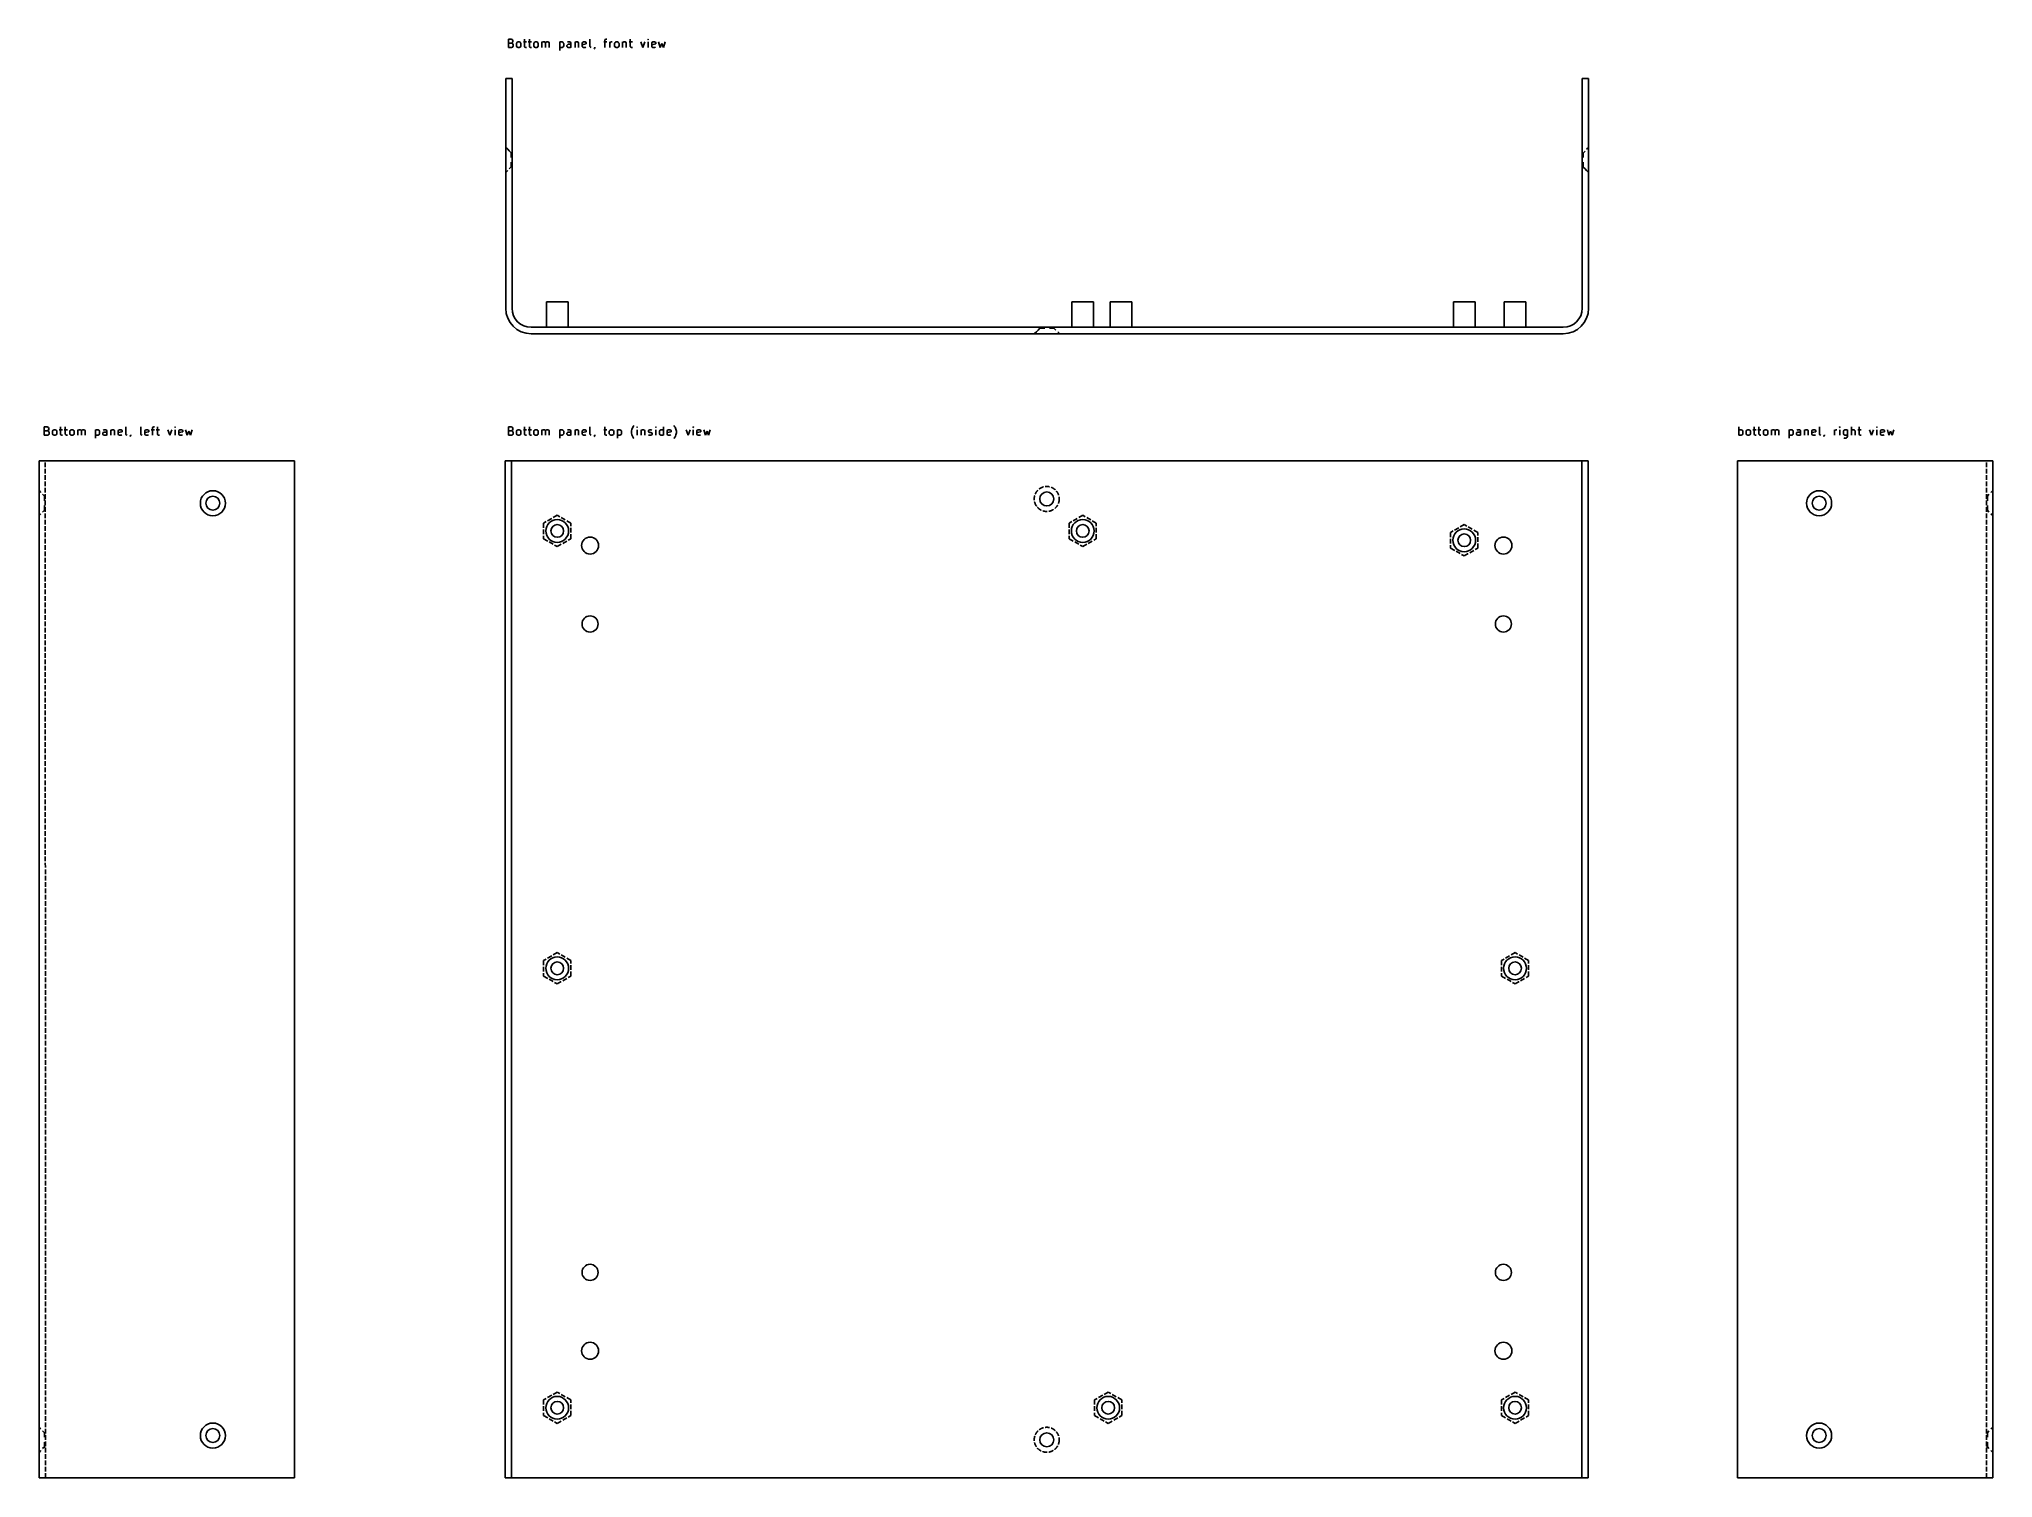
# Model space of a CAD drawing. Header units: millimetres. Extents: x 184 to 644, y -178 to 161.
import ezdxf

# ---------------------------------------------------------------- set-up
doc = ezdxf.new("R2010")
doc.units = ezdxf.units.MM
doc.layers.add('User.4', color=57, linetype='CONTINUOUS', true_color=0x484848)

msp = doc.modelspace()

# ---------------------------------------------------------------- linework, layer by layer
at = {"layer": 'User.4', "linetype": 'CONTINUOUS'}
for p, q in [((294.239347, 159.015561), (294.239347, 161.015561)), ((294.239347, 161.015561), (294.906014, 161.015561)), ((294.906014, 160.06318), (294.239347, 160.06318)), ((295.001252, 159.015561), (294.239347, 159.015561)), ((294.906014, 161.015561), (295.09649, 160.920323)), ((295.09649, 160.158419), (294.906014, 160.06318)), ((294.906014, 160.06318), (295.191728, 159.967942)), ((295.191728, 159.1108), (295.001252, 159.015561)), ((295.09649, 160.920323), (295.191728, 160.825085)), ((295.191728, 160.253657), (295.09649, 160.158419)), ((295.191728, 160.825085), (295.286966, 160.634609)), ((295.286966, 160.444133), (295.191728, 160.253657)), ((295.191728, 159.967942), (295.286966, 159.872704)), ((295.286966, 159.206038), (295.191728, 159.1108)), ((295.286966, 160.634609), (295.286966, 160.444133)), ((295.286966, 159.872704), (295.382204, 159.682228)), ((295.382204, 159.396514), (295.286966, 159.206038)), ((295.382204, 159.682228), (295.382204, 159.396514)), ((296.144109, 159.967942), (296.239347, 160.158419)), ((296.144109, 159.396514), (296.144109, 159.967942)), ((296.239347, 159.206038), (296.144109, 159.396514)), ((296.239347, 160.158419), (296.334585, 160.253657)), ((296.334585, 159.1108), (296.239347, 159.206038)), ((296.334585, 160.253657), (296.525061, 160.348895)), ((296.525061, 159.015561), (296.334585, 159.1108)), ((296.525061, 160.348895), (296.810776, 160.348895)), ((296.810776, 159.015561), (296.525061, 159.015561)), ((296.810776, 160.348895), (297.001252, 160.253657)), ((297.001252, 159.1108), (296.810776, 159.015561)), ((297.001252, 160.253657), (297.09649, 160.158419)), ((297.09649, 159.206038), (297.001252, 159.1108)), ((297.09649, 160.158419), (297.191728, 159.967942)), ((297.191728, 159.396514), (297.09649, 159.206038)), ((297.191728, 159.967942), (297.191728, 159.396514)), ((297.763157, 160.348895), (298.525061, 160.348895)), ((298.048871, 161.015561), (298.048871, 159.301276)), ((298.048871, 159.301276), (298.144109, 159.1108)), ((298.144109, 159.1108), (298.334585, 159.015561)), ((298.334585, 159.015561), (298.525061, 159.015561)), ((298.906014, 160.348895), (299.667918, 160.348895)), ((299.191728, 161.015561), (299.191728, 159.301276)), ((299.191728, 159.301276), (299.286966, 159.1108)), ((299.286966, 159.1108), (299.477442, 159.015561)), ((299.477442, 159.015561), (299.667918, 159.015561)), ((300.239347, 159.967942), (300.334585, 160.158419)), ((300.239347, 159.396514), (300.239347, 159.967942)), ((300.334585, 159.206038), (300.239347, 159.396514)), ((300.334585, 160.158419), (300.429823, 160.253657)), ((300.429823, 159.1108), (300.334585, 159.206038)), ((300.429823, 160.253657), (300.620299, 160.348895)), ((300.620299, 159.015561), (300.429823, 159.1108)), ((300.620299, 160.348895), (300.906014, 160.348895)), ((300.906014, 159.015561), (300.620299, 159.015561)), ((300.906014, 160.348895), (301.09649, 160.253657)), ((301.09649, 159.1108), (300.906014, 159.015561)), ((301.09649, 160.253657), (301.191728, 160.158419)), ((301.191728, 159.206038), (301.09649, 159.1108)), ((301.191728, 160.158419), (301.286966, 159.967942)), ((301.286966, 159.396514), (301.191728, 159.206038)), ((301.286966, 159.967942), (301.286966, 159.396514)), ((302.144109, 159.015561), (302.144109, 160.348895)), ((302.144109, 160.158419), (302.239347, 160.253657)), ((302.239347, 160.253657), (302.429823, 160.348895)), ((302.429823, 160.348895), (302.715538, 160.348895)), ((302.715538, 160.348895), (302.906014, 160.253657)), ((302.906014, 160.253657), (303.001252, 160.06318)), ((303.001252, 160.06318), (303.09649, 160.253657)), ((303.001252, 160.06318), (303.001252, 159.015561)), ((303.09649, 160.253657), (303.286966, 160.348895)), ((303.286966, 160.348895), (303.57268, 160.348895)), ((303.57268, 160.348895), (303.763157, 160.253657)), ((303.763157, 160.253657), (303.858395, 160.06318)), ((303.858395, 160.06318), (303.858395, 159.015561)), ((306.334586, 160.348895), (306.334586, 158.348895)), ((306.334586, 160.253657), (306.525062, 160.348895)), ((306.525062, 159.015561), (306.334586, 159.1108)), ((306.525062, 160.348895), (306.906015, 160.348895)), ((306.906015, 159.015561), (306.525062, 159.015561)), ((306.906015, 160.348895), (307.096491, 160.253657)), ((307.096491, 159.1108), (306.906015, 159.015561)), ((307.096491, 160.253657), (307.191729, 160.158419)), ((307.191729, 159.206038), (307.096491, 159.1108)), ((307.191729, 160.158419), (307.286967, 159.967942)), ((307.286967, 159.396514), (307.191729, 159.206038)), ((307.286967, 159.967942), (307.286967, 159.396514)), ((308.048872, 159.491752), (308.14411, 159.682228)), ((308.048872, 159.301276), (308.048872, 159.491752)), ((308.14411, 159.1108), (308.048872, 159.301276)), ((308.334586, 160.348895), (308.14411, 160.253657)), ((308.14411, 159.682228), (308.334586, 159.777466)), ((308.334586, 159.015561), (308.14411, 159.1108)), ((308.715539, 160.348895), (308.334586, 160.348895)), ((308.334586, 159.777466), (308.810777, 159.777466)), ((308.810777, 159.015561), (308.334586, 159.015561)), ((308.906015, 160.253657), (308.715539, 160.348895)), ((308.810777, 159.777466), (309.001253, 159.872704)), ((309.001253, 159.1108), (308.810777, 159.015561)), ((309.001253, 160.06318), (308.906015, 160.253657)), ((309.001253, 159.015561), (309.001253, 160.06318)), ((309.953634, 160.348895), (309.953634, 159.015561)), ((309.953634, 160.158419), (310.048872, 160.253657)), ((310.048872, 160.253657), (310.239348, 160.348895)), ((310.239348, 160.348895), (310.525063, 160.348895)), ((310.525063, 160.348895), (310.715539, 160.253657)), ((310.715539, 160.253657), (310.810777, 160.06318)), ((310.810777, 160.06318), (310.810777, 159.015561)), ((311.66792, 160.06318), (311.763158, 160.253657)), ((311.66792, 159.301276), (311.66792, 160.06318)), ((312.620301, 159.872704), (311.66792, 159.682228)), ((311.763158, 159.1108), (311.66792, 159.301276)), ((311.763158, 160.253657), (311.953634, 160.348895)), ((311.953634, 159.015561), (311.763158, 159.1108)), ((311.953634, 160.348895), (312.334587, 160.348895)), ((312.334587, 159.015561), (311.953634, 159.015561)), ((312.334587, 160.348895), (312.525063, 160.253657)), ((312.525063, 159.1108), (312.334587, 159.015561)), ((312.525063, 160.253657), (312.620301, 160.06318)), ((312.620301, 160.06318), (312.620301, 159.872704)), ((313.477444, 159.301276), (313.477444, 161.015561)), ((313.572682, 159.1108), (313.477444, 159.301276)), ((313.763158, 159.015561), (313.572682, 159.1108)), ((314.525063, 158.825085), (314.429825, 158.729847)), ((314.620301, 159.015561), (314.525063, 158.825085)), ((314.620301, 159.1108), (314.620301, 159.015561)), ((316.71554, 160.348895), (317.477444, 160.348895)), ((317.001254, 160.729847), (317.096492, 160.920323)), ((317.001254, 159.015561), (317.001254, 160.729847)), ((317.096492, 160.920323), (317.286968, 161.015561)), ((317.286968, 161.015561), (317.477444, 161.015561)), ((318.144111, 159.015561), (318.144111, 160.348895)), ((318.144111, 159.967942), (318.239349, 160.158419)), ((318.239349, 160.158419), (318.334587, 160.253657)), ((318.334587, 160.253657), (318.525063, 160.348895)), ((318.525063, 160.348895), (318.71554, 160.348895)), ((319.286968, 159.967942), (319.382206, 160.158419)), ((319.286968, 159.396514), (319.286968, 159.967942)), ((319.382206, 159.206038), (319.286968, 159.396514)), ((319.382206, 160.158419), (319.477444, 160.253657)), ((319.477444, 159.1108), (319.382206, 159.206038)), ((319.477444, 160.253657), (319.66792, 160.348895)), ((319.66792, 159.015561), (319.477444, 159.1108)), ((319.66792, 160.348895), (319.953635, 160.348895)), ((319.953635, 159.015561), (319.66792, 159.015561)), ((319.953635, 160.348895), (320.144111, 160.253657)), ((320.144111, 159.1108), (319.953635, 159.015561)), ((320.144111, 160.253657), (320.239349, 160.158419)), ((320.239349, 159.206038), (320.144111, 159.1108)), ((320.239349, 160.158419), (320.334587, 159.967942)), ((320.334587, 159.396514), (320.239349, 159.206038)), ((320.334587, 159.967942), (320.334587, 159.396514)), ((321.19173, 160.348895), (321.19173, 159.015561)), ((321.19173, 160.158419), (321.286968, 160.253657)), ((321.286968, 160.253657), (321.477444, 160.348895)), ((321.477444, 160.348895), (321.763159, 160.348895)), ((321.763159, 160.348895), (321.953635, 160.253657)), ((321.953635, 160.253657), (322.048873, 160.06318)), ((322.048873, 160.06318), (322.048873, 159.015561)), ((322.71554, 160.348895), (323.477444, 160.348895)), ((323.001254, 161.015561), (323.001254, 159.301276)), ((323.001254, 159.301276), (323.096492, 159.1108)), ((323.096492, 159.1108), (323.286968, 159.015561)), ((323.286968, 159.015561), (323.477444, 159.015561)), ((325.477445, 160.348895), (325.953635, 159.015561)), ((325.953635, 159.015561), (326.429826, 160.348895)), ((327.191731, 161.015561), (327.096493, 160.920323)), ((327.096493, 160.920323), (327.191731, 160.825085)), ((327.286969, 160.920323), (327.191731, 161.015561)), ((327.191731, 161.015561), (327.191731, 160.825085)), ((327.191731, 160.825085), (327.286969, 160.920323)), ((327.191731, 159.015561), (327.191731, 160.348895)), ((328.048874, 160.06318), (328.144112, 160.253657)), ((328.048874, 159.301276), (328.048874, 160.06318)), ((329.001255, 159.872704), (328.048874, 159.682228)), ((328.144112, 159.1108), (328.048874, 159.301276)), ((328.144112, 160.253657), (328.334588, 160.348895)), ((328.334588, 159.015561), (328.144112, 159.1108)), ((328.334588, 160.348895), (328.715541, 160.348895)), ((328.715541, 159.015561), (328.334588, 159.015561)), ((328.715541, 160.348895), (328.906017, 160.253657)), ((328.906017, 159.1108), (328.715541, 159.015561)), ((328.906017, 160.253657), (329.001255, 160.06318)), ((329.001255, 160.06318), (329.001255, 159.872704)), ((329.667922, 160.348895), (330.048874, 159.015561)), ((330.048874, 159.015561), (330.429827, 159.967942)), ((330.429827, 159.967942), (330.810779, 159.015561)), ((330.810779, 159.015561), (331.191731, 160.348895)), ((293.6, 151.75), (293.6, 97.5)), ((293.6, 151.75), (295.1, 151.75)), ((295.1, 97.5), (295.1, 151.75)), ((547.6, 151.75), (549.1, 151.75)), ((547.6, 97.5), (547.6, 151.75)), ((549.1, 151.75), (549.1, 97.5)), ((294.06425, 135.008239), (293.619751, 135.452742)), ((294.445214, 134.627233), (294.06425, 135.008239)), ((294.889748, 134.18273), (294.445214, 134.627233)), ((294.889748, 133.039736), (294.889748, 134.18273)), ((294.953248, 134.18273), (294.889748, 134.18273)), ((295.016713, 134.18273), (294.953248, 134.18273)), ((295.080248, 134.18273), (295.016713, 134.18273)), ((547.619751, 134.119255), (547.683286, 134.119255)), ((547.619751, 134.119255), (547.746751, 134.119255)), ((547.683286, 134.119255), (547.746751, 134.119255)), ((547.746751, 134.119255), (547.810251, 134.119255)), ((547.810251, 134.119255), (548.254785, 134.563758)), ((547.810251, 134.119255), (547.810251, 133.039758)), ((548.635749, 135.008239), (549.080248, 135.452742)), ((294.06425, 129.991761), (293.619751, 129.547258)), ((294.889748, 130.880745), (294.445214, 130.436242)), ((294.889748, 130.880745), (294.889748, 131.960242)), ((294.953248, 130.880745), (294.889748, 130.880745)), ((295.016713, 130.880745), (294.953248, 130.880745)), ((295.080248, 130.880745), (294.953248, 130.880745)), ((295.080248, 130.880745), (295.016713, 130.880745)), ((547.619751, 130.81727), (547.683286, 130.81727)), ((547.683286, 130.81727), (547.746751, 130.81727)), ((547.746751, 130.81727), (547.810251, 130.81727)), ((547.810251, 131.960264), (547.810251, 130.81727)), ((547.810251, 130.81727), (548.254785, 130.372767)), ((548.254785, 130.372767), (548.635749, 129.991761)), ((548.635749, 129.991761), (549.080248, 129.547258)), ((303.2, 99), (308.3, 99)), ((303.2, 93), (303.2, 99)), ((308.3, 99), (308.3, 93)), ((427.2, 99), (432.3, 99)), ((427.2, 93), (427.2, 99)), ((432.3, 99), (432.3, 93)), ((436.2, 99), (441.3, 99)), ((436.2, 93), (436.2, 99)), ((441.3, 99), (441.3, 93)), ((517.2, 99), (522.3, 99)), ((517.2, 93), (517.2, 99)), ((522.3, 99), (522.3, 93)), ((529.2, 99), (534.3, 99)), ((529.2, 93), (529.2, 99)), ((534.3, 99), (534.3, 93)), ((543.1, 93), (299.6, 93)), ((308.3, 93), (303.2, 93)), ((419.21, 92.35), (418.828994, 91.969036)), ((419.654503, 92.794534), (419.21, 92.35)), ((419.654503, 92.985034), (419.654503, 92.921499)), ((419.654503, 92.921499), (419.654503, 92.858034)), ((419.654503, 92.858034), (419.654503, 92.794534)), ((420.797497, 92.794534), (419.654503, 92.794534)), ((422.956488, 92.794534), (421.876991, 92.794534)), ((422.956488, 92.985034), (422.956488, 92.921499)), ((422.956488, 92.985034), (422.956488, 92.858034)), ((422.956488, 92.921499), (422.956488, 92.858034)), ((422.956488, 92.858034), (422.956488, 92.794534)), ((422.956488, 92.794534), (423.400991, 92.35)), ((432.3, 93), (427.2, 93)), ((441.3, 93), (436.2, 93)), ((522.3, 93), (517.2, 93)), ((534.3, 93), (529.2, 93)), ((543.1, 91.5), (299.6, 91.5)), ((418.828994, 91.969036), (418.384491, 91.524537)), ((423.845472, 91.969036), (424.289975, 91.524537)), ((184.739347, 67.515561), (184.739347, 69.515561)), ((184.739347, 69.515561), (185.406014, 69.515561)), ((185.406014, 69.515561), (185.59649, 69.420323)), ((185.59649, 69.420323), (185.691728, 69.325085)), ((185.691728, 69.325085), (185.786966, 69.134609)), ((188.548871, 69.515561), (188.548871, 67.801276)), ((189.691728, 69.515561), (189.691728, 67.801276)), ((203.977444, 67.801276), (203.977444, 69.515561)), ((207.501254, 67.801276), (207.501254, 69.515561)), ((210.263159, 69.229847), (210.358397, 69.420323)), ((210.263159, 67.515561), (210.263159, 69.229847)), ((210.358397, 69.420323), (210.548873, 69.515561)), ((210.548873, 69.515561), (210.739349, 69.515561)), ((211.406016, 69.515561), (211.406016, 67.801276)), ((215.596493, 69.515561), (215.501255, 69.420323)), ((215.501255, 69.420323), (215.596493, 69.325085)), ((215.691731, 69.420323), (215.596493, 69.515561)), ((215.596493, 69.515561), (215.596493, 69.325085)), ((215.596493, 69.325085), (215.691731, 69.420323)), ((294.239347, 67.515561), (294.239347, 69.515561)), ((294.239347, 69.515561), (294.906014, 69.515561)), ((294.906014, 69.515561), (295.09649, 69.420323)), ((295.09649, 69.420323), (295.191728, 69.325085)), ((295.191728, 69.325085), (295.286966, 69.134609)), ((298.048871, 69.515561), (298.048871, 67.801276)), ((299.191728, 69.515561), (299.191728, 67.801276)), ((313.477444, 67.801276), (313.477444, 69.515561)), ((317.001254, 69.515561), (317.001254, 67.801276)), ((323.382207, 68.944133), (323.477445, 69.229847)), ((323.477445, 69.229847), (323.572683, 69.420323)), ((323.572683, 69.420323), (323.763159, 69.706038)), ((323.763159, 69.706038), (323.858398, 69.801276)), ((324.620302, 69.515561), (324.525064, 69.420323)), ((324.525064, 69.420323), (324.620302, 69.325085)), ((324.71554, 69.420323), (324.620302, 69.515561)), ((324.620302, 69.515561), (324.620302, 69.325085)), ((324.620302, 69.325085), (324.71554, 69.420323)), ((329.001255, 69.515561), (328.906017, 69.420323)), ((328.906017, 69.420323), (329.001255, 69.325085)), ((329.096493, 69.420323), (329.001255, 69.515561)), ((329.001255, 69.515561), (329.001255, 69.325085)), ((329.001255, 69.325085), (329.096493, 69.420323)), ((330.810779, 67.515561), (330.810779, 69.515561)), ((333.382208, 69.706038), (333.28697, 69.801276)), ((333.572684, 69.420323), (333.382208, 69.706038)), ((333.667922, 69.229847), (333.572684, 69.420323)), ((333.76316, 68.944133), (333.667922, 69.229847)), ((337.858399, 69.515561), (337.763161, 69.420323)), ((337.763161, 69.420323), (337.858399, 69.325085)), ((337.953637, 69.420323), (337.858399, 69.515561)), ((337.858399, 69.515561), (337.858399, 69.325085)), ((337.858399, 69.325085), (337.953637, 69.420323)), ((584.539347, 67.515561), (584.539347, 69.515561)), ((588.158395, 69.515561), (588.158395, 67.801276)), ((589.301252, 69.515561), (589.301252, 67.801276)), ((603.586968, 67.801276), (603.586968, 69.515561)), ((608.348873, 69.515561), (608.253635, 69.420323)), ((608.253635, 69.420323), (608.348873, 69.325085)), ((608.444111, 69.420323), (608.348873, 69.515561)), ((608.348873, 69.515561), (608.348873, 69.325085)), ((608.348873, 69.325085), (608.444111, 69.420323)), ((611.110778, 67.515561), (611.110778, 69.515561)), ((612.920302, 69.515561), (612.920302, 67.801276)), ((617.110779, 69.515561), (617.015541, 69.420323)), ((617.015541, 69.420323), (617.110779, 69.325085)), ((617.206017, 69.420323), (617.110779, 69.515561)), ((617.110779, 69.515561), (617.110779, 69.325085)), ((617.110779, 69.325085), (617.206017, 69.420323)), ((185.406014, 68.56318), (184.739347, 68.56318)), ((185.501252, 67.515561), (184.739347, 67.515561)), ((185.59649, 68.658419), (185.406014, 68.56318)), ((185.406014, 68.56318), (185.691728, 68.467942)), ((185.691728, 67.6108), (185.501252, 67.515561)), ((185.691728, 68.753657), (185.59649, 68.658419)), ((185.786966, 68.944133), (185.691728, 68.753657)), ((185.691728, 68.467942), (185.786966, 68.372704)), ((185.786966, 67.706038), (185.691728, 67.6108)), ((185.786966, 69.134609), (185.786966, 68.944133)), ((185.786966, 68.372704), (185.882204, 68.182228)), ((185.882204, 67.896514), (185.786966, 67.706038)), ((185.882204, 68.182228), (185.882204, 67.896514)), ((186.644109, 68.467942), (186.739347, 68.658419)), ((186.644109, 67.896514), (186.644109, 68.467942)), ((186.739347, 67.706038), (186.644109, 67.896514)), ((186.739347, 68.658419), (186.834585, 68.753657)), ((186.834585, 67.6108), (186.739347, 67.706038)), ((186.834585, 68.753657), (187.025061, 68.848895)), ((187.025061, 67.515561), (186.834585, 67.6108)), ((187.025061, 68.848895), (187.310776, 68.848895)), ((187.310776, 67.515561), (187.025061, 67.515561)), ((187.310776, 68.848895), (187.501252, 68.753657)), ((187.501252, 67.6108), (187.310776, 67.515561)), ((187.501252, 68.753657), (187.59649, 68.658419)), ((187.59649, 67.706038), (187.501252, 67.6108)), ((187.59649, 68.658419), (187.691728, 68.467942)), ((187.691728, 67.896514), (187.59649, 67.706038)), ((187.691728, 68.467942), (187.691728, 67.896514)), ((188.263157, 68.848895), (189.025061, 68.848895)), ((188.548871, 67.801276), (188.644109, 67.6108)), ((188.644109, 67.6108), (188.834585, 67.515561)), ((188.834585, 67.515561), (189.025061, 67.515561)), ((189.406014, 68.848895), (190.167918, 68.848895)), ((189.691728, 67.801276), (189.786966, 67.6108)), ((189.786966, 67.6108), (189.977442, 67.515561)), ((189.977442, 67.515561), (190.167918, 67.515561)), ((190.739347, 68.467942), (190.834585, 68.658419)), ((190.739347, 67.896514), (190.739347, 68.467942)), ((190.834585, 67.706038), (190.739347, 67.896514)), ((190.834585, 68.658419), (190.929823, 68.753657)), ((190.929823, 67.6108), (190.834585, 67.706038)), ((190.929823, 68.753657), (191.120299, 68.848895)), ((191.120299, 67.515561), (190.929823, 67.6108)), ((191.120299, 68.848895), (191.406014, 68.848895)), ((191.406014, 67.515561), (191.120299, 67.515561)), ((191.406014, 68.848895), (191.59649, 68.753657)), ((191.59649, 67.6108), (191.406014, 67.515561)), ((191.59649, 68.753657), (191.691728, 68.658419)), ((191.691728, 67.706038), (191.59649, 67.6108)), ((191.691728, 68.658419), (191.786966, 68.467942)), ((191.786966, 67.896514), (191.691728, 67.706038)), ((191.786966, 68.467942), (191.786966, 67.896514)), ((192.644109, 67.515561), (192.644109, 68.848895)), ((192.644109, 68.658419), (192.739347, 68.753657)), ((192.739347, 68.753657), (192.929823, 68.848895)), ((192.929823, 68.848895), (193.215538, 68.848895)), ((193.215538, 68.848895), (193.406014, 68.753657)), ((193.406014, 68.753657), (193.501252, 68.56318)), ((193.501252, 68.56318), (193.59649, 68.753657)), ((193.501252, 68.56318), (193.501252, 67.515561)), ((193.59649, 68.753657), (193.786966, 68.848895)), ((193.786966, 68.848895), (194.07268, 68.848895)), ((194.07268, 68.848895), (194.263157, 68.753657)), ((194.263157, 68.753657), (194.358395, 68.56318)), ((194.358395, 68.56318), (194.358395, 67.515561)), ((196.834586, 68.848895), (196.834586, 66.848895)), ((196.834586, 68.753657), (197.025062, 68.848895)), ((197.025062, 67.515561), (196.834586, 67.6108)), ((197.025062, 68.848895), (197.406015, 68.848895)), ((197.406015, 67.515561), (197.025062, 67.515561)), ((197.406015, 68.848895), (197.596491, 68.753657)), ((197.596491, 67.6108), (197.406015, 67.515561)), ((197.596491, 68.753657), (197.691729, 68.658419)), ((197.691729, 67.706038), (197.596491, 67.6108)), ((197.691729, 68.658419), (197.786967, 68.467942)), ((197.786967, 67.896514), (197.691729, 67.706038)), ((197.786967, 68.467942), (197.786967, 67.896514)), ((198.548872, 67.991752), (198.64411, 68.182228)), ((198.548872, 67.801276), (198.548872, 67.991752)), ((198.64411, 67.6108), (198.548872, 67.801276)), ((198.834586, 68.848895), (198.64411, 68.753657)), ((198.64411, 68.182228), (198.834586, 68.277466)), ((198.834586, 67.515561), (198.64411, 67.6108)), ((199.215539, 68.848895), (198.834586, 68.848895)), ((198.834586, 68.277466), (199.310777, 68.277466)), ((199.310777, 67.515561), (198.834586, 67.515561)), ((199.406015, 68.753657), (199.215539, 68.848895)), ((199.310777, 68.277466), (199.501253, 68.372704)), ((199.501253, 67.6108), (199.310777, 67.515561)), ((199.501253, 68.56318), (199.406015, 68.753657)), ((199.501253, 67.515561), (199.501253, 68.56318)), ((200.453634, 68.848895), (200.453634, 67.515561)), ((200.453634, 68.658419), (200.548872, 68.753657)), ((200.548872, 68.753657), (200.739348, 68.848895)), ((200.739348, 68.848895), (201.025063, 68.848895)), ((201.025063, 68.848895), (201.215539, 68.753657)), ((201.215539, 68.753657), (201.310777, 68.56318)), ((201.310777, 68.56318), (201.310777, 67.515561)), ((202.16792, 68.56318), (202.263158, 68.753657)), ((202.16792, 67.801276), (202.16792, 68.56318)), ((203.120301, 68.372704), (202.16792, 68.182228)), ((202.263158, 67.6108), (202.16792, 67.801276)), ((202.263158, 68.753657), (202.453634, 68.848895)), ((202.453634, 67.515561), (202.263158, 67.6108)), ((202.453634, 68.848895), (202.834587, 68.848895)), ((202.834587, 67.515561), (202.453634, 67.515561)), ((202.834587, 68.848895), (203.025063, 68.753657)), ((203.025063, 67.6108), (202.834587, 67.515561)), ((203.025063, 68.753657), (203.120301, 68.56318)), ((203.120301, 68.56318), (203.120301, 68.372704)), ((204.072682, 67.6108), (203.977444, 67.801276)), ((204.263158, 67.515561), (204.072682, 67.6108)), ((205.025063, 67.325085), (204.929825, 67.229847)), ((205.120301, 67.515561), (205.025063, 67.325085)), ((205.120301, 67.6108), (205.120301, 67.515561)), ((207.596492, 67.6108), (207.501254, 67.801276)), ((207.786968, 67.515561), (207.596492, 67.6108)), ((208.453635, 68.56318), (208.548873, 68.753657)), ((208.453635, 67.801276), (208.453635, 68.56318)), ((209.406016, 68.372704), (208.453635, 68.182228)), ((208.548873, 67.6108), (208.453635, 67.801276)), ((208.548873, 68.753657), (208.739349, 68.848895)), ((208.739349, 67.515561), (208.548873, 67.6108)), ((208.739349, 68.848895), (209.120302, 68.848895)), ((209.120302, 67.515561), (208.739349, 67.515561)), ((209.120302, 68.848895), (209.310778, 68.753657)), ((209.310778, 67.6108), (209.120302, 67.515561)), ((209.310778, 68.753657), (209.406016, 68.56318)), ((209.406016, 68.56318), (209.406016, 68.372704)), ((209.977445, 68.848895), (210.739349, 68.848895)), ((211.120302, 68.848895), (211.882206, 68.848895)), ((211.406016, 67.801276), (211.501254, 67.6108)), ((211.501254, 67.6108), (211.69173, 67.515561)), ((211.69173, 67.515561), (211.882206, 67.515561)), ((213.882207, 68.848895), (214.358397, 67.515561)), ((214.358397, 67.515561), (214.834588, 68.848895)), ((215.596493, 67.515561), (215.596493, 68.848895)), ((216.453636, 68.56318), (216.548874, 68.753657)), ((216.453636, 67.801276), (216.453636, 68.56318)), ((217.406017, 68.372704), (216.453636, 68.182228)), ((216.548874, 67.6108), (216.453636, 67.801276)), ((216.548874, 68.753657), (216.73935, 68.848895)), ((216.73935, 67.515561), (216.548874, 67.6108)), ((216.73935, 68.848895), (217.120303, 68.848895)), ((217.120303, 67.515561), (216.73935, 67.515561)), ((217.120303, 68.848895), (217.310779, 68.753657)), ((217.310779, 67.6108), (217.120303, 67.515561)), ((217.310779, 68.753657), (217.406017, 68.56318)), ((217.406017, 68.56318), (217.406017, 68.372704)), ((218.072684, 68.848895), (218.453636, 67.515561)), ((218.453636, 67.515561), (218.834589, 68.467942)), ((218.834589, 68.467942), (219.215541, 67.515561)), ((219.215541, 67.515561), (219.596493, 68.848895)), ((294.906014, 68.56318), (294.239347, 68.56318)), ((295.001252, 67.515561), (294.239347, 67.515561)), ((295.09649, 68.658419), (294.906014, 68.56318)), ((294.906014, 68.56318), (295.191728, 68.467942)), ((295.191728, 67.6108), (295.001252, 67.515561)), ((295.191728, 68.753657), (295.09649, 68.658419)), ((295.286966, 68.944133), (295.191728, 68.753657)), ((295.191728, 68.467942), (295.286966, 68.372704)), ((295.286966, 67.706038), (295.191728, 67.6108)), ((295.286966, 69.134609), (295.286966, 68.944133)), ((295.286966, 68.372704), (295.382204, 68.182228)), ((295.382204, 67.896514), (295.286966, 67.706038)), ((295.382204, 68.182228), (295.382204, 67.896514)), ((296.144109, 68.467942), (296.239347, 68.658419)), ((296.144109, 67.896514), (296.144109, 68.467942)), ((296.239347, 67.706038), (296.144109, 67.896514)), ((296.239347, 68.658419), (296.334585, 68.753657)), ((296.334585, 67.6108), (296.239347, 67.706038)), ((296.334585, 68.753657), (296.525061, 68.848895)), ((296.525061, 67.515561), (296.334585, 67.6108)), ((296.525061, 68.848895), (296.810776, 68.848895)), ((296.810776, 67.515561), (296.525061, 67.515561)), ((296.810776, 68.848895), (297.001252, 68.753657)), ((297.001252, 67.6108), (296.810776, 67.515561)), ((297.001252, 68.753657), (297.09649, 68.658419)), ((297.09649, 67.706038), (297.001252, 67.6108)), ((297.09649, 68.658419), (297.191728, 68.467942)), ((297.191728, 67.896514), (297.09649, 67.706038)), ((297.191728, 68.467942), (297.191728, 67.896514)), ((297.763157, 68.848895), (298.525061, 68.848895)), ((298.048871, 67.801276), (298.144109, 67.6108)), ((298.144109, 67.6108), (298.334585, 67.515561)), ((298.334585, 67.515561), (298.525061, 67.515561)), ((298.906014, 68.848895), (299.667918, 68.848895)), ((299.191728, 67.801276), (299.286966, 67.6108)), ((299.286966, 67.6108), (299.477442, 67.515561)), ((299.477442, 67.515561), (299.667918, 67.515561)), ((300.239347, 68.467942), (300.334585, 68.658419)), ((300.239347, 67.896514), (300.239347, 68.467942)), ((300.334585, 67.706038), (300.239347, 67.896514)), ((300.334585, 68.658419), (300.429823, 68.753657)), ((300.429823, 67.6108), (300.334585, 67.706038)), ((300.429823, 68.753657), (300.620299, 68.848895)), ((300.620299, 67.515561), (300.429823, 67.6108)), ((300.620299, 68.848895), (300.906014, 68.848895)), ((300.906014, 67.515561), (300.620299, 67.515561)), ((300.906014, 68.848895), (301.09649, 68.753657)), ((301.09649, 67.6108), (300.906014, 67.515561)), ((301.09649, 68.753657), (301.191728, 68.658419)), ((301.191728, 67.706038), (301.09649, 67.6108)), ((301.191728, 68.658419), (301.286966, 68.467942)), ((301.286966, 67.896514), (301.191728, 67.706038)), ((301.286966, 68.467942), (301.286966, 67.896514)), ((302.144109, 67.515561), (302.144109, 68.848895)), ((302.144109, 68.658419), (302.239347, 68.753657)), ((302.239347, 68.753657), (302.429823, 68.848895)), ((302.429823, 68.848895), (302.715538, 68.848895)), ((302.715538, 68.848895), (302.906014, 68.753657)), ((302.906014, 68.753657), (303.001252, 68.56318)), ((303.001252, 68.56318), (303.09649, 68.753657)), ((303.001252, 68.56318), (303.001252, 67.515561)), ((303.09649, 68.753657), (303.286966, 68.848895)), ((303.286966, 68.848895), (303.57268, 68.848895)), ((303.57268, 68.848895), (303.763157, 68.753657)), ((303.763157, 68.753657), (303.858395, 68.56318)), ((303.858395, 68.56318), (303.858395, 67.515561)), ((306.334586, 68.848895), (306.334586, 66.848895)), ((306.334586, 68.753657), (306.525062, 68.848895)), ((306.525062, 67.515561), (306.334586, 67.6108)), ((306.525062, 68.848895), (306.906015, 68.848895)), ((306.906015, 67.515561), (306.525062, 67.515561)), ((306.906015, 68.848895), (307.096491, 68.753657)), ((307.096491, 67.6108), (306.906015, 67.515561)), ((307.096491, 68.753657), (307.191729, 68.658419)), ((307.191729, 67.706038), (307.096491, 67.6108)), ((307.191729, 68.658419), (307.286967, 68.467942)), ((307.286967, 67.896514), (307.191729, 67.706038)), ((307.286967, 68.467942), (307.286967, 67.896514)), ((308.048872, 67.991752), (308.14411, 68.182228)), ((308.048872, 67.801276), (308.048872, 67.991752)), ((308.14411, 67.6108), (308.048872, 67.801276)), ((308.334586, 68.848895), (308.14411, 68.753657)), ((308.14411, 68.182228), (308.334586, 68.277466)), ((308.334586, 67.515561), (308.14411, 67.6108)), ((308.715539, 68.848895), (308.334586, 68.848895)), ((308.334586, 68.277466), (308.810777, 68.277466)), ((308.810777, 67.515561), (308.334586, 67.515561)), ((308.906015, 68.753657), (308.715539, 68.848895)), ((308.810777, 68.277466), (309.001253, 68.372704)), ((309.001253, 67.6108), (308.810777, 67.515561)), ((309.001253, 68.56318), (308.906015, 68.753657)), ((309.001253, 67.515561), (309.001253, 68.56318)), ((309.953634, 68.848895), (309.953634, 67.515561)), ((309.953634, 68.658419), (310.048872, 68.753657)), ((310.048872, 68.753657), (310.239348, 68.848895)), ((310.239348, 68.848895), (310.525063, 68.848895)), ((310.525063, 68.848895), (310.715539, 68.753657)), ((310.715539, 68.753657), (310.810777, 68.56318)), ((310.810777, 68.56318), (310.810777, 67.515561)), ((311.66792, 68.56318), (311.763158, 68.753657)), ((311.66792, 67.801276), (311.66792, 68.56318)), ((312.620301, 68.372704), (311.66792, 68.182228)), ((311.763158, 67.6108), (311.66792, 67.801276)), ((311.763158, 68.753657), (311.953634, 68.848895)), ((311.953634, 67.515561), (311.763158, 67.6108)), ((311.953634, 68.848895), (312.334587, 68.848895)), ((312.334587, 67.515561), (311.953634, 67.515561)), ((312.334587, 68.848895), (312.525063, 68.753657)), ((312.525063, 67.6108), (312.334587, 67.515561)), ((312.525063, 68.753657), (312.620301, 68.56318)), ((312.620301, 68.56318), (312.620301, 68.372704)), ((313.572682, 67.6108), (313.477444, 67.801276)), ((313.763158, 67.515561), (313.572682, 67.6108)), ((314.525063, 67.325085), (314.429825, 67.229847)), ((314.620301, 67.515561), (314.525063, 67.325085)), ((314.620301, 67.6108), (314.620301, 67.515561)), ((316.71554, 68.848895), (317.477444, 68.848895)), ((317.001254, 67.801276), (317.096492, 67.6108)), ((317.096492, 67.6108), (317.286968, 67.515561)), ((317.286968, 67.515561), (317.477444, 67.515561)), ((318.048873, 68.467942), (318.144111, 68.658419)), ((318.048873, 67.896514), (318.048873, 68.467942)), ((318.144111, 67.706038), (318.048873, 67.896514)), ((318.144111, 68.658419), (318.239349, 68.753657)), ((318.239349, 67.6108), (318.144111, 67.706038)), ((318.239349, 68.753657), (318.429825, 68.848895)), ((318.429825, 67.515561), (318.239349, 67.6108)), ((318.429825, 68.848895), (318.71554, 68.848895)), ((318.71554, 67.515561), (318.429825, 67.515561)), ((318.71554, 68.848895), (318.906016, 68.753657)), ((318.906016, 67.6108), (318.71554, 67.515561)), ((318.906016, 68.753657), (319.001254, 68.658419)), ((319.001254, 67.706038), (318.906016, 67.6108)), ((319.001254, 68.658419), (319.096492, 68.467942)), ((319.096492, 67.896514), (319.001254, 67.706038)), ((319.096492, 68.467942), (319.096492, 67.896514)), ((319.953635, 68.848895), (319.953635, 66.848895)), ((319.953635, 68.753657), (320.144111, 68.848895)), ((320.144111, 67.515561), (319.953635, 67.6108)), ((320.144111, 68.848895), (320.525064, 68.848895)), ((320.525064, 67.515561), (320.144111, 67.515561)), ((320.525064, 68.848895), (320.71554, 68.753657)), ((320.71554, 67.6108), (320.525064, 67.515561)), ((320.71554, 68.753657), (320.810778, 68.658419)), ((320.810778, 67.706038), (320.71554, 67.6108)), ((320.810778, 68.658419), (320.906016, 68.467942)), ((320.906016, 67.896514), (320.810778, 67.706038)), ((320.906016, 68.467942), (320.906016, 67.896514)), ((323.286969, 68.467942), (323.382207, 68.944133)), ((323.286969, 68.08699), (323.286969, 68.467942)), ((323.382207, 67.6108), (323.286969, 68.08699)), ((323.477445, 67.325085), (323.382207, 67.6108)), ((323.572683, 67.134609), (323.477445, 67.325085)), ((323.763159, 66.848895), (323.572683, 67.134609)), ((323.858398, 66.753657), (323.763159, 66.848895)), ((324.620302, 67.515561), (324.620302, 68.848895)), ((325.572683, 68.848895), (325.572683, 67.515561)), ((325.572683, 68.658419), (325.667921, 68.753657)), ((325.667921, 68.753657), (325.858397, 68.848895)), ((325.858397, 68.848895), (326.144112, 68.848895)), ((326.144112, 68.848895), (326.334588, 68.753657)), ((326.334588, 68.753657), (326.429826, 68.56318)), ((326.429826, 68.56318), (326.429826, 67.515561)), ((327.286969, 68.56318), (327.382207, 68.753657)), ((327.286969, 68.467942), (327.286969, 68.56318)), ((327.382207, 68.277466), (327.286969, 68.467942)), ((327.286969, 67.6108), (327.477445, 67.515561)), ((327.382207, 68.753657), (327.572683, 68.848895)), ((327.572683, 68.182228), (327.382207, 68.277466)), ((327.477445, 67.515561), (327.858397, 67.515561)), ((327.572683, 68.848895), (327.858397, 68.848895)), ((327.858397, 68.182228), (327.572683, 68.182228)), ((327.858397, 68.848895), (328.048874, 68.753657)), ((328.048874, 68.08699), (327.858397, 68.182228)), ((327.858397, 67.515561), (328.048874, 67.6108)), ((328.144112, 67.896514), (328.048874, 68.08699)), ((328.048874, 67.6108), (328.144112, 67.801276)), ((328.144112, 67.801276), (328.144112, 67.896514)), ((329.001255, 67.515561), (329.001255, 68.848895)), ((329.858398, 68.467942), (329.953636, 68.658419)), ((329.858398, 67.896514), (329.858398, 68.467942)), ((329.953636, 67.706038), (329.858398, 67.896514)), ((329.953636, 68.658419), (330.048874, 68.753657)), ((330.048874, 67.6108), (329.953636, 67.706038)), ((330.048874, 68.753657), (330.23935, 68.848895)), ((330.23935, 67.515561), (330.048874, 67.6108)), ((330.23935, 68.848895), (330.620303, 68.848895)), ((330.620303, 67.515561), (330.23935, 67.515561)), ((330.620303, 68.848895), (330.810779, 68.753657)), ((330.810779, 67.6108), (330.620303, 67.515561)), ((331.667922, 68.56318), (331.76316, 68.753657)), ((331.667922, 67.801276), (331.667922, 68.56318)), ((332.620303, 68.372704), (331.667922, 68.182228)), ((331.76316, 67.6108), (331.667922, 67.801276)), ((331.76316, 68.753657), (331.953636, 68.848895)), ((331.953636, 67.515561), (331.76316, 67.6108)), ((331.953636, 68.848895), (332.334589, 68.848895)), ((332.334589, 67.515561), (331.953636, 67.515561)), ((332.334589, 68.848895), (332.525065, 68.753657)), ((332.525065, 67.6108), (332.334589, 67.515561)), ((332.525065, 68.753657), (332.620303, 68.56318)), ((332.620303, 68.56318), (332.620303, 68.372704)), ((333.28697, 66.753657), (333.382208, 66.848895)), ((333.382208, 66.848895), (333.572684, 67.134609)), ((333.572684, 67.134609), (333.667922, 67.325085)), ((333.667922, 67.325085), (333.76316, 67.6108)), ((333.858398, 68.467942), (333.76316, 68.944133)), ((333.76316, 67.6108), (333.858398, 68.08699)), ((333.858398, 68.08699), (333.858398, 68.467942)), ((336.144113, 68.848895), (336.620303, 67.515561)), ((336.620303, 67.515561), (337.096494, 68.848895)), ((337.858399, 67.515561), (337.858399, 68.848895)), ((338.715542, 68.56318), (338.81078, 68.753657)), ((338.715542, 67.801276), (338.715542, 68.56318)), ((339.667923, 68.372704), (338.715542, 68.182228)), ((338.81078, 67.6108), (338.715542, 67.801276)), ((338.81078, 68.753657), (339.001256, 68.848895)), ((339.001256, 67.515561), (338.81078, 67.6108)), ((339.001256, 68.848895), (339.382209, 68.848895)), ((339.382209, 67.515561), (339.001256, 67.515561)), ((339.382209, 68.848895), (339.572685, 68.753657)), ((339.572685, 67.6108), (339.382209, 67.515561)), ((339.572685, 68.753657), (339.667923, 68.56318)), ((339.667923, 68.56318), (339.667923, 68.372704)), ((340.33459, 68.848895), (340.715542, 67.515561)), ((340.715542, 67.515561), (341.096495, 68.467942)), ((341.096495, 68.467942), (341.477447, 67.515561)), ((341.477447, 67.515561), (341.858399, 68.848895)), ((584.539347, 68.753657), (584.729823, 68.848895)), ((584.729823, 67.515561), (584.539347, 67.6108)), ((584.729823, 68.848895), (585.110776, 68.848895)), ((585.110776, 67.515561), (584.729823, 67.515561)), ((585.110776, 68.848895), (585.301252, 68.753657)), ((585.301252, 67.6108), (585.110776, 67.515561)), ((585.301252, 68.753657), (585.39649, 68.658419)), ((585.39649, 67.706038), (585.301252, 67.6108)), ((585.39649, 68.658419), (585.491728, 68.467942)), ((585.491728, 67.896514), (585.39649, 67.706038)), ((585.491728, 68.467942), (585.491728, 67.896514)), ((586.253633, 68.467942), (586.348871, 68.658419)), ((586.253633, 67.896514), (586.253633, 68.467942)), ((586.348871, 67.706038), (586.253633, 67.896514)), ((586.348871, 68.658419), (586.444109, 68.753657)), ((586.444109, 67.6108), (586.348871, 67.706038)), ((586.444109, 68.753657), (586.634585, 68.848895)), ((586.634585, 67.515561), (586.444109, 67.6108)), ((586.634585, 68.848895), (586.9203, 68.848895)), ((586.9203, 67.515561), (586.634585, 67.515561)), ((586.9203, 68.848895), (587.110776, 68.753657)), ((587.110776, 67.6108), (586.9203, 67.515561)), ((587.110776, 68.753657), (587.206014, 68.658419)), ((587.206014, 67.706038), (587.110776, 67.6108)), ((587.206014, 68.658419), (587.301252, 68.467942)), ((587.301252, 67.896514), (587.206014, 67.706038)), ((587.301252, 68.467942), (587.301252, 67.896514)), ((587.872681, 68.848895), (588.634585, 68.848895)), ((588.158395, 67.801276), (588.253633, 67.6108)), ((588.253633, 67.6108), (588.444109, 67.515561)), ((588.444109, 67.515561), (588.634585, 67.515561)), ((589.015538, 68.848895), (589.777442, 68.848895)), ((589.301252, 67.801276), (589.39649, 67.6108)), ((589.39649, 67.6108), (589.586966, 67.515561)), ((589.586966, 67.515561), (589.777442, 67.515561)), ((590.348871, 68.467942), (590.444109, 68.658419)), ((590.348871, 67.896514), (590.348871, 68.467942)), ((590.444109, 67.706038), (590.348871, 67.896514)), ((590.444109, 68.658419), (590.539347, 68.753657)), ((590.539347, 67.6108), (590.444109, 67.706038)), ((590.539347, 68.753657), (590.729823, 68.848895)), ((590.729823, 67.515561), (590.539347, 67.6108)), ((590.729823, 68.848895), (591.015538, 68.848895)), ((591.015538, 67.515561), (590.729823, 67.515561)), ((591.015538, 68.848895), (591.206014, 68.753657)), ((591.206014, 67.6108), (591.015538, 67.515561)), ((591.206014, 68.753657), (591.301252, 68.658419)), ((591.301252, 67.706038), (591.206014, 67.6108)), ((591.301252, 68.658419), (591.39649, 68.467942)), ((591.39649, 67.896514), (591.301252, 67.706038)), ((591.39649, 68.467942), (591.39649, 67.896514)), ((592.253633, 67.515561), (592.253633, 68.848895)), ((592.253633, 68.658419), (592.348871, 68.753657)), ((592.348871, 68.753657), (592.539347, 68.848895)), ((592.539347, 68.848895), (592.825062, 68.848895)), ((592.825062, 68.848895), (593.015538, 68.753657)), ((593.015538, 68.753657), (593.110776, 68.56318)), ((593.110776, 68.56318), (593.206014, 68.753657)), ((593.110776, 68.56318), (593.110776, 67.515561)), ((593.206014, 68.753657), (593.39649, 68.848895)), ((593.39649, 68.848895), (593.682204, 68.848895)), ((593.682204, 68.848895), (593.872681, 68.753657)), ((593.872681, 68.753657), (593.967919, 68.56318)), ((593.967919, 68.56318), (593.967919, 67.515561)), ((596.44411, 68.848895), (596.44411, 66.848895)), ((596.44411, 68.753657), (596.634586, 68.848895)), ((596.634586, 67.515561), (596.44411, 67.6108)), ((596.634586, 68.848895), (597.015539, 68.848895)), ((597.015539, 67.515561), (596.634586, 67.515561)), ((597.015539, 68.848895), (597.206015, 68.753657)), ((597.206015, 67.6108), (597.015539, 67.515561)), ((597.206015, 68.753657), (597.301253, 68.658419)), ((597.301253, 67.706038), (597.206015, 67.6108)), ((597.301253, 68.658419), (597.396491, 68.467942)), ((597.396491, 67.896514), (597.301253, 67.706038)), ((597.396491, 68.467942), (597.396491, 67.896514)), ((598.158396, 67.991752), (598.253634, 68.182228)), ((598.158396, 67.801276), (598.158396, 67.991752)), ((598.253634, 67.6108), (598.158396, 67.801276)), ((598.44411, 68.848895), (598.253634, 68.753657)), ((598.253634, 68.182228), (598.44411, 68.277466)), ((598.44411, 67.515561), (598.253634, 67.6108)), ((598.825063, 68.848895), (598.44411, 68.848895)), ((598.44411, 68.277466), (598.920301, 68.277466)), ((598.920301, 67.515561), (598.44411, 67.515561)), ((599.015539, 68.753657), (598.825063, 68.848895)), ((598.920301, 68.277466), (599.110777, 68.372704)), ((599.110777, 67.6108), (598.920301, 67.515561)), ((599.110777, 68.56318), (599.015539, 68.753657)), ((599.110777, 67.515561), (599.110777, 68.56318)), ((600.063158, 68.848895), (600.063158, 67.515561)), ((600.063158, 68.658419), (600.158396, 68.753657)), ((600.158396, 68.753657), (600.348872, 68.848895)), ((600.348872, 68.848895), (600.634587, 68.848895)), ((600.634587, 68.848895), (600.825063, 68.753657)), ((600.825063, 68.753657), (600.920301, 68.56318)), ((600.920301, 68.56318), (600.920301, 67.515561)), ((601.777444, 68.56318), (601.872682, 68.753657)), ((601.777444, 67.801276), (601.777444, 68.56318)), ((602.729825, 68.372704), (601.777444, 68.182228)), ((601.872682, 67.6108), (601.777444, 67.801276)), ((601.872682, 68.753657), (602.063158, 68.848895)), ((602.063158, 67.515561), (601.872682, 67.6108)), ((602.063158, 68.848895), (602.444111, 68.848895)), ((602.444111, 67.515561), (602.063158, 67.515561)), ((602.444111, 68.848895), (602.634587, 68.753657)), ((602.634587, 67.6108), (602.444111, 67.515561)), ((602.634587, 68.753657), (602.729825, 68.56318)), ((602.729825, 68.56318), (602.729825, 68.372704)), ((603.682206, 67.6108), (603.586968, 67.801276)), ((603.872682, 67.515561), (603.682206, 67.6108)), ((604.634587, 67.325085), (604.539349, 67.229847)), ((604.729825, 67.515561), (604.634587, 67.325085)), ((604.729825, 67.6108), (604.729825, 67.515561)), ((607.110778, 67.515561), (607.110778, 68.848895)), ((607.110778, 68.467942), (607.206016, 68.658419)), ((607.206016, 68.658419), (607.301254, 68.753657)), ((607.301254, 68.753657), (607.49173, 68.848895)), ((607.49173, 68.848895), (607.682207, 68.848895)), ((608.348873, 67.515561), (608.348873, 68.848895)), ((609.206016, 68.467942), (609.301254, 68.658419)), ((609.206016, 67.896514), (609.206016, 68.467942)), ((609.301254, 67.706038), (609.206016, 67.896514)), ((609.301254, 68.658419), (609.396492, 68.753657)), ((609.396492, 67.6108), (609.301254, 67.706038)), ((609.49173, 66.848895), (609.301254, 66.944133)), ((609.396492, 68.753657), (609.586968, 68.848895)), ((609.586968, 67.515561), (609.396492, 67.6108)), ((609.777444, 66.848895), (609.49173, 66.848895)), ((609.586968, 68.848895), (609.967921, 68.848895)), ((609.967921, 67.515561), (609.586968, 67.515561)), ((609.967921, 66.944133), (609.777444, 66.848895)), ((609.967921, 68.848895), (610.158397, 68.753657)), ((610.158397, 67.6108), (609.967921, 67.515561)), ((610.063159, 67.039371), (609.967921, 66.944133)), ((610.158397, 67.229847), (610.063159, 67.039371)), ((610.158397, 68.848895), (610.158397, 67.229847)), ((611.206016, 68.753657), (611.110778, 68.658419)), ((611.396492, 68.848895), (611.206016, 68.753657)), ((611.682207, 68.848895), (611.396492, 68.848895)), ((611.872683, 68.753657), (611.682207, 68.848895)), ((611.967921, 68.56318), (611.872683, 68.753657)), ((611.967921, 67.515561), (611.967921, 68.56318)), ((612.634588, 68.848895), (613.396492, 68.848895)), ((612.920302, 67.801276), (613.01554, 67.6108)), ((613.01554, 67.6108), (613.206016, 67.515561)), ((613.206016, 67.515561), (613.396492, 67.515561)), ((615.396493, 68.848895), (615.872683, 67.515561)), ((615.872683, 67.515561), (616.348874, 68.848895)), ((617.110779, 67.515561), (617.110779, 68.848895)), ((617.967922, 68.56318), (618.06316, 68.753657)), ((617.967922, 67.801276), (617.967922, 68.56318)), ((618.920303, 68.372704), (617.967922, 68.182228)), ((618.06316, 67.6108), (617.967922, 67.801276)), ((618.06316, 68.753657), (618.253636, 68.848895)), ((618.253636, 67.515561), (618.06316, 67.6108)), ((618.253636, 68.848895), (618.634589, 68.848895)), ((618.634589, 67.515561), (618.253636, 67.515561)), ((618.634589, 68.848895), (618.825065, 68.753657)), ((618.825065, 67.6108), (618.634589, 67.515561)), ((618.825065, 68.753657), (618.920303, 68.56318)), ((618.920303, 68.56318), (618.920303, 68.372704)), ((619.58697, 68.848895), (619.967922, 67.515561)), ((619.967922, 67.515561), (620.348875, 68.467942)), ((620.348875, 68.467942), (620.729827, 67.515561)), ((620.729827, 67.515561), (621.110779, 68.848895)), ((183.5, 61.5), (243.75, 61.5)), ((183.5, -178.5), (183.5, 61.5)), ((184.960498, 61.499997), (184.960498, 61.5)), ((184.960745, 59.999997), (184.960564, 61.099997)), ((243.75, 61.5), (243.75, -178.5)), ((293.5, 61.5), (293.5, -178.5)), ((293.5, 61.5), (549, 61.5)), ((295, -178.5), (295, 61.5)), ((547.5, -178.5), (547.5, 61.5)), ((549, 61.5), (549, -178.5)), ((584.25, 61.5), (584.25, -178.5)), ((644.5, 61.5), (584.25, 61.5)), ((642.960498, 61.499997), (642.960498, 61.5)), ((642.960745, 59.999997), (642.960564, 61.099997)), ((644.5, -178.5), (644.5, 61.5)), ((184.960992, 58.499997), (184.960811, 59.599997)), ((184.961239, 56.999997), (184.961058, 58.099997)), ((184.961486, 55.499997), (184.961304, 56.599997)), ((420.366237, 55.314509), (420.390831, 55.322114)), ((420.390831, 55.322114), (420.415491, 55.329504)), ((420.415491, 55.329504), (420.440215, 55.336679)), ((420.440215, 55.336679), (420.458279, 55.341774)), ((420.849691, 55.422713), (420.875212, 55.426095)), ((420.875212, 55.426095), (420.900761, 55.429254)), ((420.900761, 55.429254), (420.926336, 55.432191)), ((420.926336, 55.432191), (420.951936, 55.434903)), ((420.951936, 55.434903), (420.977559, 55.437393)), ((420.977559, 55.437393), (421.003203, 55.439658)), ((421.003203, 55.439658), (421.028865, 55.4417)), ((421.028865, 55.4417), (421.054545, 55.443518)), ((421.054545, 55.443518), (421.080239, 55.445111)), ((421.080239, 55.445111), (421.105946, 55.446481)), ((421.105946, 55.446481), (421.131664, 55.447626)), ((421.131664, 55.447626), (421.157391, 55.448546)), ((421.157391, 55.448546), (421.183125, 55.449242)), ((421.183125, 55.449242), (421.208864, 55.449713)), ((421.208864, 55.449713), (421.234607, 55.44996)), ((421.234607, 55.44996), (421.26035, 55.449982)), ((421.26035, 55.449982), (421.286093, 55.449779)), ((421.286093, 55.449779), (421.311833, 55.449352)), ((421.311833, 55.449352), (421.337568, 55.4487)), ((421.337568, 55.4487), (421.363297, 55.447824)), ((421.363297, 55.447824), (421.389017, 55.446723)), ((421.389017, 55.446723), (421.414726, 55.445397)), ((421.414726, 55.445397), (421.440423, 55.443848)), ((421.440423, 55.443848), (421.466105, 55.442074)), ((421.466105, 55.442074), (421.491771, 55.440076)), ((421.491771, 55.440076), (421.517419, 55.437854)), ((421.517419, 55.437854), (421.543046, 55.435409)), ((421.543046, 55.435409), (421.568651, 55.43274)), ((421.568651, 55.43274), (421.594231, 55.429847)), ((421.594231, 55.429847), (421.619785, 55.426732)), ((421.619785, 55.426732), (421.645312, 55.423393)), ((421.645312, 55.423393), (421.670808, 55.419832)), ((421.670808, 55.419832), (421.696272, 55.416049)), ((421.696272, 55.416049), (421.721702, 55.412044)), ((421.721702, 55.412044), (421.747096, 55.407816)), ((421.747096, 55.407816), (421.772452, 55.403368)), ((421.772452, 55.403368), (421.797768, 55.398698)), ((421.797768, 55.398698), (421.823043, 55.393807)), ((421.823043, 55.393807), (421.848274, 55.388697)), ((421.848274, 55.388697), (421.87346, 55.383366)), ((421.87346, 55.383366), (421.898598, 55.377815)), ((421.898598, 55.377815), (421.923686, 55.372046)), ((421.923686, 55.372046), (421.941945, 55.367701)), ((642.960992, 58.499997), (642.960811, 59.599997)), ((642.961239, 56.999997), (642.961058, 58.099997)), ((642.961486, 55.499997), (642.961304, 56.599997)), ((183.880999, 54.036697), (183.5, 54.481196)), ((184.769998, 53.147698), (184.325499, 53.592197)), ((184.769998, 53.147698), (184.896998, 53.147698)), ((184.769998, 52.068199), (184.769998, 53.147698)), ((184.833498, 53.147698), (184.769998, 53.147698)), ((184.769998, 49.845702), (184.769998, 50.988701)), ((184.896998, 53.147698), (184.833498, 53.147698)), ((184.960498, 53.147698), (184.896998, 53.147698)), ((184.961732, 53.999997), (184.961551, 55.099997)), ((184.961979, 52.499997), (184.961798, 53.599997)), ((184.962226, 50.999997), (184.962045, 52.099997)), ((418.300018, 52.489738), (418.300041, 52.515481)), ((418.30022, 52.463995), (418.300018, 52.489738)), ((418.300041, 52.515481), (418.300288, 52.541224)), ((418.300646, 52.438255), (418.30022, 52.463995)), ((418.300288, 52.541224), (418.30076, 52.566963)), ((418.301297, 52.41252), (418.300646, 52.438255)), ((418.30076, 52.566963), (418.301457, 52.592697)), ((418.302173, 52.386791), (418.301297, 52.41252)), ((418.301457, 52.592697), (418.302378, 52.618424)), ((418.303273, 52.361071), (418.302173, 52.386791)), ((418.302378, 52.618424), (418.303524, 52.644142)), ((418.304598, 52.335362), (418.303273, 52.361071)), ((418.303524, 52.644142), (418.304894, 52.669849)), ((418.306147, 52.309665), (418.304598, 52.335362)), ((418.304894, 52.669849), (418.306488, 52.695543)), ((418.30792, 52.283982), (418.306147, 52.309665)), ((418.306488, 52.695543), (418.308306, 52.721222)), ((418.309917, 52.258316), (418.30792, 52.283982)), ((418.308306, 52.721222), (418.310349, 52.746885)), ((418.312138, 52.232669), (418.309917, 52.258316)), ((418.310349, 52.746885), (418.312615, 52.772528)), ((418.312615, 52.772528), (418.315105, 52.798151)), ((418.315105, 52.798151), (418.317819, 52.823751)), ((418.317819, 52.823751), (418.320756, 52.849327)), ((418.320756, 52.849327), (418.323916, 52.874875)), ((418.323916, 52.874875), (418.327299, 52.900396)), ((418.327299, 52.900396), (418.330904, 52.925886)), ((418.330904, 52.925886), (418.334732, 52.951343)), ((418.334732, 52.951343), (418.338781, 52.976766)), ((418.338781, 52.976766), (418.343053, 53.002153)), ((418.343053, 53.002153), (418.347545, 53.027501)), ((418.347545, 53.027501), (418.352259, 53.052809)), ((418.352259, 53.052809), (418.357194, 53.078076)), ((418.357194, 53.078076), (418.362348, 53.103298)), ((418.362348, 53.103298), (418.367723, 53.128474)), ((418.367723, 53.128474), (418.373317, 53.153602)), ((418.373317, 53.153602), (418.37913, 53.178681)), ((418.379511, 51.819712), (418.375241, 51.837988)), ((418.37913, 53.178681), (418.385162, 53.203708)), ((418.385557, 51.794688), (418.379511, 51.819712)), ((418.385162, 53.203708), (418.391412, 53.228681)), ((418.391821, 51.769718), (418.385557, 51.794688)), ((418.391412, 53.228681), (418.39788, 53.253599)), ((418.398302, 51.744804), (418.391821, 51.769718)), ((418.39788, 53.253599), (418.404565, 53.278459)), ((418.405001, 51.719947), (418.398302, 51.744804)), ((418.404565, 53.278459), (418.411466, 53.303261)), ((418.411917, 51.69515), (418.405001, 51.719947)), ((418.411466, 53.303261), (418.416634, 53.321304)), ((418.419048, 51.670414), (418.411917, 51.69515)), ((418.426396, 51.645741), (418.419048, 51.670414)), ((418.433958, 51.621134), (418.426396, 51.645741)), ((418.441734, 51.596593), (418.433958, 51.621134)), ((418.449725, 51.572121), (418.441734, 51.596593)), ((418.457929, 51.547719), (418.449725, 51.572121)), ((418.466345, 51.523391), (418.457929, 51.547719)), ((418.474974, 51.499136), (418.466345, 51.523391)), ((418.483813, 51.474958), (418.474974, 51.499136)), ((418.492864, 51.450858), (418.483813, 51.474958)), ((418.502124, 51.426837), (418.492864, 51.450858)), ((418.511594, 51.402899), (418.502124, 51.426837)), ((418.521272, 51.379044), (418.511594, 51.402899)), ((418.531158, 51.355274), (418.521272, 51.379044)), ((418.541251, 51.331592), (418.531158, 51.355274)), ((418.55155, 51.307998), (418.541251, 51.331592)), ((418.562055, 51.284495), (418.55155, 51.307998)), ((418.553663, 53.696774), (418.56421, 53.720258)), ((418.572764, 51.261085), (418.562055, 51.284495)), ((418.56421, 53.720258), (418.574961, 53.743649)), ((418.583678, 51.237769), (418.572764, 51.261085)), ((418.574961, 53.743649), (418.585915, 53.766946)), ((418.594794, 51.21455), (418.583678, 51.237769)), ((418.585915, 53.766946), (418.597073, 53.790146)), ((418.606113, 51.191428), (418.594794, 51.21455)), ((418.597073, 53.790146), (418.608432, 53.813248)), ((418.617633, 51.168406), (418.606113, 51.191428)), ((418.608432, 53.813248), (418.619993, 53.836249)), ((418.629353, 51.145485), (418.617633, 51.168406)), ((418.619993, 53.836249), (418.631754, 53.859149)), ((418.641273, 51.122667), (418.629353, 51.145485)), ((418.631754, 53.859149), (418.643714, 53.881946)), ((418.653392, 51.099955), (418.641273, 51.122667)), ((418.643714, 53.881946), (418.655873, 53.904637)), ((418.665708, 51.077349), (418.653392, 51.099955)), ((418.655873, 53.904637), (418.668229, 53.927221)), ((418.678222, 51.054851), (418.665708, 51.077349)), ((418.668229, 53.927221), (418.680782, 53.949697)), ((418.690931, 51.032463), (418.678222, 51.054851)), ((418.680782, 53.949697), (418.693531, 53.972062)), ((418.703835, 51.010187), (418.690931, 51.032463)), ((418.693531, 53.972062), (418.706474, 53.994315)), ((418.716932, 50.988025), (418.703835, 51.010187)), ((418.706474, 53.994315), (418.719611, 54.016454)), ((418.730223, 50.965977), (418.716932, 50.988025)), ((418.719611, 54.016454), (418.732941, 54.038478)), ((418.743706, 50.944047), (418.730223, 50.965977)), ((418.732941, 54.038478), (418.746463, 54.060385)), ((418.757379, 50.922235), (418.743706, 50.944047)), ((418.746463, 54.060385), (418.760175, 54.082172)), ((418.771243, 50.900543), (418.757379, 50.922235)), ((418.760175, 54.082172), (418.774076, 54.10384)), ((418.785295, 50.878973), (418.771243, 50.900543)), ((418.774076, 54.10384), (418.788167, 54.125385)), ((418.799535, 50.857526), (418.785295, 50.878973)), ((418.788167, 54.125385), (418.802444, 54.146806)), ((418.813961, 50.836205), (418.799535, 50.857526)), ((418.802444, 54.146806), (418.816908, 54.168102)), ((418.816908, 54.168102), (418.831558, 54.189271)), ((418.831558, 54.189271), (418.846391, 54.210312)), ((418.846391, 54.210312), (418.861408, 54.231222)), ((418.861408, 54.231222), (418.876607, 54.252)), ((418.876607, 54.252), (418.891986, 54.272645)), ((418.891986, 54.272645), (418.907545, 54.293154)), ((418.907545, 54.293154), (418.923282, 54.313528)), ((418.923282, 54.313528), (418.939196, 54.333763)), ((418.939196, 54.333763), (418.955287, 54.353858)), ((418.955287, 54.353858), (418.971552, 54.373813)), ((418.971552, 54.373813), (418.98799, 54.393624)), ((418.98799, 54.393624), (419.004601, 54.413292)), ((419.004601, 54.413292), (419.021383, 54.432813)), ((419.021383, 54.432813), (419.038335, 54.452188)), ((419.038335, 54.452188), (419.055455, 54.471414)), ((419.055455, 54.471414), (419.072742, 54.490489)), ((419.072742, 54.490489), (419.090195, 54.509413)), ((419.090195, 54.509413), (419.107813, 54.528185)), ((419.107813, 54.528185), (419.125593, 54.546801)), ((419.125593, 54.546801), (419.143535, 54.565262)), ((419.143535, 54.565262), (419.161638, 54.583566)), ((419.161638, 54.583566), (419.174937, 54.59681)), ((419.477426, 54.858067), (419.498071, 54.873446)), ((419.498071, 54.873446), (419.51885, 54.888644)), ((419.51885, 54.888644), (419.53976, 54.90366)), ((419.53976, 54.90366), (419.560801, 54.918493)), ((419.560801, 54.918493), (419.58197, 54.933141)), ((419.58197, 54.933141), (419.603267, 54.947605)), ((419.603267, 54.947605), (419.624688, 54.961882)), ((419.624688, 54.961882), (419.646234, 54.975971)), ((419.646234, 54.975971), (419.667902, 54.989873)), ((419.667902, 54.989873), (419.68969, 55.003584)), ((419.68969, 55.003584), (419.711597, 55.017105)), ((419.711597, 55.017105), (419.733621, 55.030434)), ((419.733621, 55.030434), (419.755761, 55.04357)), ((419.755761, 55.04357), (419.778014, 55.056513)), ((419.778014, 55.056513), (419.80038, 55.069261)), ((419.80038, 55.069261), (419.822856, 55.081813)), ((419.822856, 55.081813), (419.84544, 55.094169)), ((419.84544, 55.094169), (419.868132, 55.106327)), ((419.868132, 55.106327), (419.890929, 55.118287)), ((419.890929, 55.118287), (419.913829, 55.130047)), ((419.913829, 55.130047), (419.936831, 55.141607)), ((419.936831, 55.141607), (419.959933, 55.152966)), ((419.959933, 55.152966), (419.983134, 55.164123)), ((419.983134, 55.164123), (420.00643, 55.175077)), ((420.00643, 55.175077), (420.029822, 55.185827)), ((420.029822, 55.185827), (420.053306, 55.196372)), ((420.053306, 55.196372), (420.076882, 55.206713)), ((420.076882, 55.206713), (420.100547, 55.216847)), ((420.100547, 55.216847), (420.124299, 55.226774)), ((420.124299, 55.226774), (420.148137, 55.236494)), ((420.148137, 55.236494), (420.172059, 55.246005)), ((420.172059, 55.246005), (420.196064, 55.255307)), ((420.196064, 55.255307), (420.220148, 55.2644)), ((420.220148, 55.2644), (420.244311, 55.273281)), ((420.244311, 55.273281), (420.26855, 55.281952)), ((420.26855, 55.281952), (420.292864, 55.290411)), ((420.292864, 55.290411), (420.317251, 55.298657)), ((420.317251, 55.298657), (420.34171, 55.30669)), ((420.34171, 55.30669), (420.366237, 55.314509)), ((422.323245, 55.247844), (422.347183, 55.238374)), ((422.347183, 55.238374), (422.371038, 55.228695)), ((422.371038, 55.228695), (422.394807, 55.218808)), ((422.394807, 55.218808), (422.418489, 55.208714)), ((422.418489, 55.208714), (422.442082, 55.198414)), ((422.442082, 55.198414), (422.465585, 55.187909)), ((422.465585, 55.187909), (422.488995, 55.177199)), ((422.488995, 55.177199), (422.51231, 55.166285)), ((422.51231, 55.166285), (422.535529, 55.155167)), ((422.535529, 55.155167), (422.558651, 55.143848)), ((422.558651, 55.143848), (422.581673, 55.132327)), ((422.581673, 55.132327), (422.604593, 55.120606)), ((422.604593, 55.120606), (422.62741, 55.108686)), ((422.62741, 55.108686), (422.650123, 55.096566)), ((422.650123, 55.096566), (422.672728, 55.084249)), ((422.672728, 55.084249), (422.695226, 55.071735)), ((422.695226, 55.071735), (422.717613, 55.059026)), ((422.717613, 55.059026), (422.739889, 55.046121)), ((422.739889, 55.046121), (422.762051, 55.033022)), ((422.762051, 55.033022), (422.784098, 55.019731)), ((422.784098, 55.019731), (422.806028, 55.006248)), ((422.806028, 55.006248), (422.827839, 54.992574)), ((422.827839, 54.992574), (422.849531, 54.97871)), ((422.849531, 54.97871), (422.8711, 54.964657)), ((422.8711, 54.964657), (422.892547, 54.950416)), ((422.892547, 54.950416), (422.913868, 54.935989)), ((422.913868, 54.935989), (422.935062, 54.921377)), ((422.935062, 54.921377), (422.956128, 54.90658)), ((422.956128, 54.90658), (422.977064, 54.8916)), ((422.977064, 54.8916), (422.997869, 54.876437)), ((422.997869, 54.876437), (423.01854, 54.861094)), ((423.01854, 54.861094), (423.039077, 54.845571)), ((423.039077, 54.845571), (423.059478, 54.829869)), ((423.059478, 54.829869), (423.079741, 54.81399)), ((423.079741, 54.81399), (423.099864, 54.797934)), ((423.099864, 54.797934), (423.119847, 54.781704)), ((423.119847, 54.781704), (423.139687, 54.7653)), ((423.139687, 54.7653), (423.159383, 54.748723)), ((423.159383, 54.748723), (423.178934, 54.731975)), ((423.178934, 54.731975), (423.198338, 54.715057)), ((423.198338, 54.715057), (423.217594, 54.697971)), ((423.217594, 54.697971), (423.236699, 54.680717)), ((423.236699, 54.680717), (423.250533, 54.668033)), ((423.525242, 54.377705), (423.541541, 54.357779)), ((423.541541, 54.357779), (423.557665, 54.337711)), ((423.557665, 54.337711), (423.573614, 54.317503)), ((423.573614, 54.317503), (423.589386, 54.297156)), ((423.601833, 50.719163), (423.586203, 50.698708)), ((423.589386, 54.297156), (423.60498, 54.276673)), ((423.617284, 50.739754), (423.601833, 50.719163)), ((423.60498, 54.276673), (423.620395, 54.256055)), ((423.632555, 50.76048), (423.617284, 50.739754)), ((423.620395, 54.256055), (423.635629, 54.235303)), ((423.647644, 50.781337), (423.632555, 50.76048)), ((423.635629, 54.235303), (423.650681, 54.214418)), ((423.662551, 50.802326), (423.647644, 50.781337)), ((423.650681, 54.214418), (423.665551, 54.193403)), ((423.677274, 50.823444), (423.662551, 50.802326)), ((423.665551, 54.193403), (423.680236, 54.172259)), ((423.691812, 50.844689), (423.677274, 50.823444)), ((423.680236, 54.172259), (423.694737, 54.150988)), ((423.706164, 50.866061), (423.691812, 50.844689)), ((423.694737, 54.150988), (423.709051, 54.129591)), ((423.720329, 50.887557), (423.706164, 50.866061)), ((423.709051, 54.129591), (423.723178, 54.10807)), ((423.734306, 50.909176), (423.720329, 50.887557)), ((423.723178, 54.10807), (423.737117, 54.086427)), ((423.748094, 50.930916), (423.734306, 50.909176)), ((423.737117, 54.086427), (423.750866, 54.064662)), ((423.761692, 50.952775), (423.748094, 50.930916)), ((423.750866, 54.064662), (423.764425, 54.042779)), ((423.775098, 50.974752), (423.761692, 50.952775)), ((423.764425, 54.042779), (423.777792, 54.020778)), ((423.788312, 50.996846), (423.775098, 50.974752)), ((423.777792, 54.020778), (423.790967, 53.998661)), ((423.801333, 51.019054), (423.788312, 50.996846)), ((423.790967, 53.998661), (423.803949, 53.97643)), ((423.814159, 51.041374), (423.801333, 51.019054)), ((423.803949, 53.97643), (423.816736, 53.954087)), ((423.82679, 51.063806), (423.814159, 51.041374)), ((423.816736, 53.954087), (423.829327, 53.931633)), ((423.829327, 53.931633), (423.841722, 53.90907)), ((423.841722, 53.90907), (423.85392, 53.886399)), ((423.85392, 53.886399), (423.865919, 53.863623)), ((423.865919, 53.863623), (423.877719, 53.840743)), ((423.877719, 53.840743), (423.889319, 53.817762)), ((423.889319, 53.817762), (423.900718, 53.794679)), ((423.900718, 53.794679), (423.911915, 53.771498)), ((423.911915, 53.771498), (423.922909, 53.748221)), ((423.922909, 53.748221), (423.9337, 53.724848)), ((423.9337, 53.724848), (423.944287, 53.701382)), ((423.944287, 53.701382), (423.954668, 53.677824)), ((423.954668, 53.677824), (423.964844, 53.654177)), ((423.964844, 53.654177), (423.974812, 53.630442)), ((423.974812, 53.630442), (423.984573, 53.606621)), ((423.984573, 53.606621), (423.994126, 53.582715)), ((423.994126, 53.582715), (424.00347, 53.558727)), ((424.004062, 51.442815), (423.997281, 51.425314)), ((424.00347, 53.558727), (424.012604, 53.534659)), ((424.013183, 51.466888), (424.004062, 51.442815)), ((424.012604, 53.534659), (424.021528, 53.510511)), ((424.022093, 51.491041), (424.013183, 51.466888)), ((424.021528, 53.510511), (424.030241, 53.486287)), ((424.030792, 51.51527), (424.022093, 51.491041)), ((424.030241, 53.486287), (424.038742, 53.461988)), ((424.03928, 51.539574), (424.030792, 51.51527)), ((424.038742, 53.461988), (424.04703, 53.437615)), ((424.047555, 51.563951), (424.03928, 51.539574)), ((424.04703, 53.437615), (424.052939, 53.419801)), ((424.055617, 51.5884), (424.047555, 51.563951)), ((424.063465, 51.612918), (424.055617, 51.5884)), ((424.071099, 51.637503), (424.063465, 51.612918)), ((424.078518, 51.662155), (424.071099, 51.637503)), ((424.085722, 51.68687), (424.078518, 51.662155)), ((424.09271, 51.711647), (424.085722, 51.68687)), ((424.099481, 51.736484), (424.09271, 51.711647)), ((424.106036, 51.761379), (424.099481, 51.736484)), ((424.112372, 51.78633), (424.106036, 51.761379)), ((424.118491, 51.811336), (424.112372, 51.78633)), ((424.124392, 51.836394), (424.118491, 51.811336)), ((424.130073, 51.861503), (424.124392, 51.836394)), ((424.135535, 51.886661), (424.130073, 51.861503)), ((424.140778, 51.911865), (424.135535, 51.886661)), ((424.1458, 51.937113), (424.140778, 51.911865)), ((424.150602, 51.962405), (424.1458, 51.937113)), ((424.155183, 51.987738), (424.150602, 51.962405)), ((424.151549, 53.032462), (424.156085, 53.007122)), ((424.159543, 52.01311), (424.155183, 51.987738)), ((424.156085, 53.007122), (424.160399, 52.981742)), ((424.163681, 52.038518), (424.159543, 52.01311)), ((424.160399, 52.981742), (424.164492, 52.956326)), ((424.167597, 52.063962), (424.163681, 52.038518)), ((424.164492, 52.956326), (424.168364, 52.930875)), ((424.171291, 52.089439), (424.167597, 52.063962)), ((424.168364, 52.930875), (424.172013, 52.905392)), ((424.174762, 52.114948), (424.171291, 52.089439)), ((424.172013, 52.905392), (424.175439, 52.879877)), ((424.178011, 52.140485), (424.174762, 52.114948)), ((424.175439, 52.879877), (424.178643, 52.854334)), ((424.181037, 52.166051), (424.178011, 52.140485)), ((424.178643, 52.854334), (424.181623, 52.828763)), ((424.18384, 52.191641), (424.181037, 52.166051)), ((424.181623, 52.828763), (424.184381, 52.803168)), ((424.186419, 52.217255), (424.18384, 52.191641)), ((424.184381, 52.803168), (424.186914, 52.777549)), ((424.188774, 52.242891), (424.186419, 52.217255)), ((424.186914, 52.777549), (424.189225, 52.75191)), ((424.190906, 52.268546), (424.188774, 52.242891)), ((424.189225, 52.75191), (424.191311, 52.726251)), ((424.192814, 52.294218), (424.190906, 52.268546)), ((424.191311, 52.726251), (424.193173, 52.700575)), ((424.194498, 52.319907), (424.192814, 52.294218)), ((424.193173, 52.700575), (424.194812, 52.674884)), ((424.195957, 52.345609), (424.194498, 52.319907)), ((424.194812, 52.674884), (424.196226, 52.649179)), ((424.197192, 52.371323), (424.195957, 52.345609)), ((424.196226, 52.649179), (424.197415, 52.623463)), ((424.198203, 52.397046), (424.197192, 52.371323)), ((424.197415, 52.623463), (424.19838, 52.597737)), ((424.198989, 52.422778), (424.198203, 52.397046)), ((424.19838, 52.597737), (424.199121, 52.572005)), ((424.199551, 52.448515), (424.198989, 52.422778)), ((424.199121, 52.572005), (424.199637, 52.546266)), ((424.199888, 52.474257), (424.199551, 52.448515)), ((424.199637, 52.546266), (424.199929, 52.520524)), ((424.2, 52.5), (424.199888, 52.474257)), ((424.199929, 52.520524), (424.2, 52.5)), ((642.961732, 53.999997), (642.961551, 55.099997)), ((642.961979, 52.499997), (642.961798, 53.599997)), ((642.962226, 50.999997), (642.962045, 52.099997)), ((642.999423, 53.147711), (643.062923, 53.147711)), ((643.12646, 53.147711), (643.189923, 53.147711)), ((643.189923, 53.147711), (643.570922, 53.59221)), ((643.189923, 52.068212), (643.189923, 53.147711)), ((643.189923, 49.845715), (643.189923, 50.988714)), ((644.015422, 54.03671), (644.459921, 54.481209)), ((183.880999, 49.020203), (183.5, 48.575704)), ((184.769998, 49.845702), (184.325499, 49.401203)), ((184.833498, 49.845702), (184.769998, 49.845702)), ((184.896998, 49.845702), (184.833498, 49.845702)), ((184.960498, 49.845702), (184.896998, 49.845702)), ((184.962473, 49.499997), (184.962292, 50.599997)), ((184.96272, 47.999997), (184.962539, 49.099997)), ((184.962967, 46.499997), (184.962786, 47.599997)), ((303.151924, 47.145042), (302.55, 46.797521)), ((302.55, 46.797521), (302.55, 45.697521)), ((304.450962, 47.895042), (303.498334, 47.345042)), ((305.75, 48.645042), (304.797372, 48.095042)), ((306.351924, 48.297521), (305.75, 48.645042)), ((307.650962, 47.547521), (306.698334, 48.097521)), ((308.95, 46.797521), (307.997372, 47.347521)), ((308.95, 46.102479), (308.95, 46.797521)), ((419.073857, 50.508292), (419.061229, 50.522177)), ((419.09132, 50.489378), (419.073857, 50.508292)), ((419.108948, 50.470616), (419.09132, 50.489378)), ((419.126739, 50.45201), (419.108948, 50.470616)), ((419.144692, 50.433559), (419.126739, 50.45201)), ((419.162805, 50.415266), (419.144692, 50.433559)), ((419.181077, 50.397131), (419.162805, 50.415266)), ((419.199507, 50.379156), (419.181077, 50.397131)), ((419.218092, 50.361344), (419.199507, 50.379156)), ((419.236833, 50.343693), (419.218092, 50.361344)), ((419.255727, 50.326208), (419.236833, 50.343693)), ((419.274772, 50.308887), (419.255727, 50.326208)), ((419.293968, 50.291734), (419.274772, 50.308887)), ((419.313313, 50.274748), (419.293968, 50.291734)), ((419.332806, 50.257933), (419.313313, 50.274748)), ((419.352444, 50.241288), (419.332806, 50.257933)), ((419.372227, 50.224814), (419.352444, 50.241288)), ((419.392153, 50.208515), (419.372227, 50.224814)), ((419.412221, 50.192389), (419.392153, 50.208515)), ((419.432428, 50.17644), (419.412221, 50.192389)), ((419.452774, 50.160667), (419.432428, 50.17644)), ((419.473257, 50.145073), (419.452774, 50.160667)), ((419.493875, 50.129657), (419.473257, 50.145073)), ((419.514626, 50.114423), (419.493875, 50.129657)), ((419.53551, 50.09937), (419.514626, 50.114423)), ((419.556525, 50.0845), (419.53551, 50.09937)), ((419.577668, 50.069814), (419.556525, 50.0845)), ((419.598939, 50.055312), (419.577668, 50.069814)), ((419.620335, 50.040997), (419.598939, 50.055312)), ((419.641856, 50.02687), (419.620335, 50.040997)), ((419.663499, 50.01293), (419.641856, 50.02687)), ((419.685263, 49.99918), (419.663499, 50.01293)), ((419.707146, 49.985621), (419.685263, 49.99918)), ((419.729147, 49.972253), (419.707146, 49.985621)), ((419.751263, 49.959077), (419.729147, 49.972253)), ((419.773494, 49.946095), (419.751263, 49.959077)), ((419.795837, 49.933308), (419.773494, 49.946095)), ((419.81829, 49.920716), (419.795837, 49.933308)), ((419.840853, 49.90832), (419.81829, 49.920716)), ((419.863523, 49.896122), (419.840853, 49.90832)), ((419.886299, 49.884122), (419.863523, 49.896122)), ((419.909178, 49.872321), (419.886299, 49.884122)), ((419.93216, 49.86072), (419.909178, 49.872321)), ((420.318819, 49.700821), (420.301029, 49.706802)), ((420.343281, 49.692802), (420.318819, 49.700821)), ((420.367813, 49.684996), (420.343281, 49.692802)), ((420.392412, 49.677405), (420.367813, 49.684996)), ((420.417076, 49.670029), (420.392412, 49.677405)), ((420.441803, 49.662868), (420.417076, 49.670029)), ((420.466592, 49.655923), (420.441803, 49.662868)), ((420.491441, 49.649195), (420.466592, 49.655923)), ((420.516348, 49.642684), (420.491441, 49.649195)), ((420.54131, 49.636391), (420.516348, 49.642684)), ((420.566327, 49.630315), (420.54131, 49.636391)), ((420.591395, 49.624458), (420.566327, 49.630315)), ((420.616514, 49.618821), (420.591395, 49.624458)), ((420.64168, 49.613402), (420.616514, 49.618821)), ((420.666894, 49.608204), (420.64168, 49.613402)), ((420.692151, 49.603225), (420.666894, 49.608204)), ((420.717451, 49.598467), (420.692151, 49.603225)), ((420.742792, 49.593931), (420.717451, 49.598467)), ((420.768171, 49.589615), (420.742792, 49.593931)), ((420.793587, 49.585521), (420.768171, 49.589615)), ((420.819038, 49.581649), (420.793587, 49.585521)), ((420.844521, 49.578), (420.819038, 49.581649)), ((420.870036, 49.574572), (420.844521, 49.578)), ((420.895579, 49.571368), (420.870036, 49.574572)), ((420.921149, 49.568387), (420.895579, 49.571368)), ((420.946745, 49.565628), (420.921149, 49.568387)), ((420.972363, 49.563094), (420.946745, 49.565628)), ((420.998003, 49.560783), (420.972363, 49.563094)), ((421.023661, 49.558696), (420.998003, 49.560783)), ((421.049337, 49.556833), (421.023661, 49.558696)), ((421.075029, 49.555194), (421.049337, 49.556833)), ((421.100733, 49.553779), (421.075029, 49.555194)), ((421.126449, 49.552588), (421.100733, 49.553779)), ((421.152175, 49.551622), (421.126449, 49.552588)), ((421.177907, 49.550881), (421.152175, 49.551622)), ((421.203646, 49.550364), (421.177907, 49.550881)), ((421.229388, 49.550072), (421.203646, 49.550364)), ((421.255131, 49.550004), (421.229388, 49.550072)), ((421.280874, 49.550162), (421.255131, 49.550004)), ((421.306615, 49.550543), (421.280874, 49.550162)), ((421.332351, 49.55115), (421.306615, 49.550543)), ((421.358081, 49.551981), (421.332351, 49.55115)), ((421.383803, 49.553036), (421.358081, 49.551981)), ((421.799391, 49.601609), (421.78094, 49.598173)), ((421.824663, 49.606514), (421.799391, 49.601609)), ((421.849892, 49.611639), (421.824663, 49.606514)), ((421.875074, 49.616984), (421.849892, 49.611639)), ((421.900209, 49.622548), (421.875074, 49.616984)), ((421.925294, 49.628332), (421.900209, 49.622548)), ((421.950328, 49.634334), (421.925294, 49.628332)), ((421.975309, 49.640555), (421.950328, 49.634334)), ((422.000235, 49.646993), (421.975309, 49.640555)), ((422.025103, 49.653649), (422.000235, 49.646993)), ((422.049912, 49.660521), (422.025103, 49.653649)), ((422.07466, 49.66761), (422.049912, 49.660521)), ((422.099346, 49.674914), (422.07466, 49.66761)), ((422.123967, 49.682433), (422.099346, 49.674914)), ((422.148521, 49.690167), (422.123967, 49.682433)), ((422.173007, 49.698115), (422.148521, 49.690167)), ((422.197423, 49.706277), (422.173007, 49.698115)), ((422.221766, 49.714651), (422.197423, 49.706277)), ((422.246036, 49.723237), (422.221766, 49.714651)), ((422.270229, 49.732035), (422.246036, 49.723237)), ((422.294345, 49.741043), (422.270229, 49.732035)), ((422.318381, 49.750262), (422.294345, 49.741043)), ((422.342336, 49.75969), (422.318381, 49.750262)), ((422.366208, 49.769326), (422.342336, 49.75969)), ((422.389995, 49.779171), (422.366208, 49.769326)), ((422.413695, 49.789223), (422.389995, 49.779171)), ((422.437307, 49.799481), (422.413695, 49.789223)), ((422.460827, 49.809945), (422.437307, 49.799481)), ((422.484256, 49.820614), (422.460827, 49.809945)), ((422.507591, 49.831486), (422.484256, 49.820614)), ((422.53083, 49.842562), (422.507591, 49.831486)), ((422.553971, 49.853841), (422.53083, 49.842562)), ((422.577014, 49.865321), (422.553971, 49.853841)), ((422.599955, 49.877001), (422.577014, 49.865321)), ((422.622793, 49.888882), (422.599955, 49.877001)), ((422.645527, 49.900961), (422.622793, 49.888882)), ((422.668154, 49.913238), (422.645527, 49.900961)), ((422.690674, 49.925712), (422.668154, 49.913238)), ((422.713083, 49.938382), (422.690674, 49.925712)), ((422.735382, 49.951247), (422.713083, 49.938382)), ((422.757567, 49.964306), (422.735382, 49.951247)), ((422.779637, 49.977559), (422.757567, 49.964306)), ((422.801591, 49.991003), (422.779637, 49.977559)), ((423.140955, 50.235759), (423.126511, 50.223774)), ((423.160642, 50.252346), (423.140955, 50.235759)), ((423.180183, 50.269105), (423.160642, 50.252346)), ((423.199578, 50.286034), (423.180183, 50.269105)), ((423.218824, 50.303131), (423.199578, 50.286034)), ((423.23792, 50.320396), (423.218824, 50.303131)), ((423.256865, 50.337827), (423.23792, 50.320396)), ((423.275657, 50.355422), (423.256865, 50.337827)), ((423.294294, 50.37318), (423.275657, 50.355422)), ((423.312776, 50.391101), (423.294294, 50.37318)), ((423.331101, 50.409182), (423.312776, 50.391101)), ((423.349267, 50.427423), (423.331101, 50.409182)), ((423.367274, 50.445821), (423.349267, 50.427423)), ((423.385119, 50.464376), (423.367274, 50.445821)), ((423.402802, 50.483085), (423.385119, 50.464376)), ((423.42032, 50.501949), (423.402802, 50.483085)), ((423.437674, 50.520964), (423.42032, 50.501949)), ((423.454861, 50.54013), (423.437674, 50.520964)), ((423.47188, 50.559446), (423.454861, 50.54013)), ((423.488729, 50.578909), (423.47188, 50.559446)), ((423.505409, 50.598518), (423.488729, 50.578909)), ((423.521916, 50.618273), (423.505409, 50.598518)), ((423.53825, 50.63817), (423.521916, 50.618273)), ((423.554411, 50.65821), (423.53825, 50.63817)), ((423.570395, 50.678389), (423.554411, 50.65821)), ((423.586203, 50.698708), (423.570395, 50.678389)), ((427.151924, 47.145042), (426.55, 46.797521)), ((426.55, 46.797521), (426.55, 45.697521)), ((428.450962, 47.895042), (427.498334, 47.345042)), ((429.75, 48.645042), (428.797372, 48.095042)), ((430.351924, 48.297521), (429.75, 48.645042)), ((431.650962, 47.547521), (430.698334, 48.097521)), ((432.95, 46.797521), (431.997372, 47.347521)), ((432.95, 46.102479), (432.95, 46.797521)), ((519.75, 46.445042), (518.797372, 45.895042)), ((520.351924, 46.097521), (519.75, 46.445042)), ((642.962473, 49.499997), (642.962292, 50.599997)), ((642.96272, 47.999997), (642.962539, 49.099997)), ((642.962967, 46.499997), (642.962786, 47.599997)), ((642.999423, 49.845715), (643.062923, 49.845715)), ((643.062923, 49.845715), (643.12646, 49.845715)), ((643.12646, 49.845715), (643.189923, 49.845715)), ((643.189923, 49.845715), (643.570922, 49.401216)), ((644.015422, 49.020216), (644.459921, 48.575717)), ((184.963214, 44.999997), (184.963033, 46.099997)), ((184.963461, 43.499997), (184.96328, 44.599997)), ((184.963708, 41.999997), (184.963526, 43.099997)), ((184.963954, 40.499997), (184.963773, 41.599997)), ((302.55, 45.297521), (302.55, 44.197521)), ((302.55, 43.797521), (302.55, 43.102479)), ((302.55, 43.102479), (303.502628, 42.552479)), ((303.849038, 42.352479), (304.801666, 41.802479)), ((305.148076, 41.602479), (305.75, 41.254958)), ((305.75, 41.254958), (306.702628, 41.804958)), ((307.049038, 42.004958), (308.001666, 42.554958)), ((308.348076, 42.754958), (308.95, 43.102479)), ((308.95, 44.602479), (308.95, 45.702479)), ((308.95, 43.102479), (308.95, 44.202479)), ((426.55, 45.297521), (426.55, 44.197521)), ((426.55, 43.797521), (426.55, 43.102479)), ((426.55, 43.102479), (427.502628, 42.552479)), ((427.849038, 42.352479), (428.801666, 41.802479)), ((429.148076, 41.602479), (429.75, 41.254958)), ((429.75, 41.254958), (430.702628, 41.804958)), ((431.049038, 42.004958), (432.001666, 42.554958)), ((432.348076, 42.754958), (432.95, 43.102479)), ((432.95, 44.602479), (432.95, 45.702479)), ((432.95, 43.102479), (432.95, 44.202479)), ((517.151924, 44.945042), (516.55, 44.597521)), ((516.55, 44.597521), (516.55, 43.497521)), ((516.55, 43.097521), (516.55, 41.997521)), ((516.55, 41.597521), (516.55, 40.902479)), ((518.450962, 45.695042), (517.498334, 45.145042)), ((521.650962, 45.347521), (520.698334, 45.897521)), ((522.95, 44.597521), (521.997372, 45.147521)), ((522.95, 43.902479), (522.95, 44.597521)), ((522.95, 42.402479), (522.95, 43.502479)), ((522.95, 40.902479), (522.95, 42.002479)), ((642.963214, 44.999997), (642.963033, 46.099997)), ((642.963461, 43.499997), (642.96328, 44.599997)), ((642.963708, 41.999997), (642.963526, 43.099997)), ((642.963954, 40.499997), (642.963773, 41.599997)), ((184.964201, 38.999997), (184.96402, 40.099997)), ((184.964448, 37.499997), (184.964267, 38.599997)), ((184.964695, 35.999997), (184.964514, 37.099997)), ((516.55, 40.902479), (517.502628, 40.352479)), ((517.849038, 40.152479), (518.801666, 39.602479)), ((519.148076, 39.402479), (519.75, 39.054958)), ((519.75, 39.054958), (520.702628, 39.604958)), ((521.049038, 39.804958), (522.001666, 40.354958)), ((522.348076, 40.554958), (522.95, 40.902479)), ((642.964201, 38.999997), (642.96402, 40.099997)), ((642.964448, 37.499997), (642.964267, 38.599997)), ((642.964695, 35.999997), (642.964514, 37.099997)), ((184.964942, 34.499997), (184.964761, 35.599997)), ((184.965189, 32.999997), (184.965008, 34.099997)), ((184.965436, 31.499997), (184.965255, 32.599997)), ((642.964942, 34.499997), (642.964761, 35.599997)), ((642.965189, 32.999997), (642.965008, 34.099997)), ((642.965436, 31.499997), (642.965255, 32.599997)), ((184.965683, 29.999997), (184.965502, 31.099997)), ((184.96593, 28.499997), (184.965748, 29.599997)), ((184.966176, 26.999997), (184.965995, 28.099997)), ((642.965683, 29.999997), (642.965502, 31.099997)), ((642.96593, 28.499997), (642.965748, 29.599997)), ((642.966176, 26.999997), (642.965995, 28.099997)), ((184.966423, 25.499997), (184.966242, 26.599997)), ((184.96667, 23.999997), (184.966489, 25.099997)), ((184.966917, 22.499997), (184.966736, 23.599997)), ((642.966423, 25.499997), (642.966242, 26.599997)), ((642.96667, 23.999997), (642.966489, 25.099997)), ((642.966917, 22.499997), (642.966736, 23.599997)), ((184.967164, 20.999997), (184.966983, 22.099997)), ((184.967411, 19.499997), (184.96723, 20.599997)), ((184.967658, 17.999997), (184.967477, 19.099997)), ((642.967164, 20.999997), (642.966983, 22.099997)), ((642.967411, 19.499997), (642.96723, 20.599997)), ((642.967658, 17.999997), (642.967477, 19.099997)), ((184.967905, 16.499997), (184.967724, 17.599997)), ((184.968152, 14.999997), (184.96797, 16.099997)), ((184.968398, 13.499997), (184.968217, 14.599997)), ((642.967905, 16.499997), (642.967724, 17.599997)), ((642.968152, 14.999997), (642.96797, 16.099997)), ((642.968398, 13.499997), (642.968217, 14.599997)), ((184.968645, 11.999997), (184.968464, 13.099997)), ((184.968892, 10.499997), (184.968711, 11.599997)), ((184.969139, 8.999997), (184.968958, 10.099997)), ((642.968645, 11.999997), (642.968464, 13.099997)), ((642.968892, 10.499997), (642.968711, 11.599997)), ((642.969139, 8.999997), (642.968958, 10.099997)), ((184.969386, 7.499997), (184.969205, 8.599997)), ((184.969633, 5.999998), (184.969452, 7.099997)), ((184.96988, 4.499998), (184.969699, 5.599998)), ((642.969386, 7.499997), (642.969205, 8.599997)), ((642.969633, 5.999998), (642.969452, 7.099997)), ((642.96988, 4.499998), (642.969699, 5.599998)), ((184.970127, 2.999998), (184.969946, 4.099998)), ((184.970374, 1.499998), (184.970192, 2.599998)), ((184.97062, -0.000002), (184.970439, 1.099998)), ((642.970127, 2.999998), (642.969946, 4.099998)), ((642.970374, 1.499998), (642.970192, 2.599998)), ((642.97062, -0.000002), (642.970439, 1.099998)), ((184.970867, -1.500002), (184.970686, -0.400002)), ((184.971114, -3.000002), (184.970933, -1.900002)), ((184.971361, -4.500002), (184.97118, -3.400002)), ((642.970867, -1.500002), (642.970686, -0.400002)), ((642.971114, -3.000002), (642.970933, -1.900002)), ((642.971361, -4.500002), (642.97118, -3.400002)), ((184.971608, -6.000002), (184.971427, -4.900002)), ((184.971855, -7.500002), (184.971674, -6.400002)), ((184.972102, -9.000002), (184.971921, -7.900002)), ((642.971608, -6.000002), (642.971427, -4.900002)), ((642.971855, -7.500002), (642.971674, -6.400002)), ((642.972102, -9.000002), (642.971921, -7.900002)), ((184.972349, -10.500002), (184.972168, -9.400002)), ((184.972595, -12.000002), (184.972414, -10.900002)), ((184.972842, -13.500002), (184.972661, -12.400002)), ((642.972349, -10.500002), (642.972168, -9.400002)), ((642.972595, -12.000002), (642.972414, -10.900002)), ((642.972842, -13.500002), (642.972661, -12.400002)), ((184.973089, -15.000002), (184.972908, -13.900002)), ((184.973336, -16.500002), (184.973155, -15.400002)), ((184.973583, -18.000002), (184.973402, -16.900002)), ((184.97383, -19.500002), (184.973649, -18.400002)), ((642.973089, -15.000002), (642.972908, -13.900002)), ((642.973336, -16.500002), (642.973155, -15.400002)), ((642.973583, -18.000002), (642.973402, -16.900002)), ((642.97383, -19.500002), (642.973649, -18.400002)), ((184.974077, -21.000002), (184.973896, -19.900002)), ((184.974324, -22.500002), (184.974143, -21.400002)), ((184.974571, -24.000002), (184.97439, -22.900002)), ((642.974077, -21.000002), (642.973896, -19.900002)), ((642.974324, -22.500002), (642.974143, -21.400002)), ((642.974571, -24.000002), (642.97439, -22.900002)), ((184.974817, -25.500002), (184.974636, -24.400002)), ((184.975064, -27.000002), (184.974883, -25.900002)), ((184.975311, -28.500002), (184.97513, -27.400002)), ((642.974817, -25.500002), (642.974636, -24.400002)), ((642.975064, -27.000002), (642.974883, -25.900002)), ((642.975311, -28.500002), (642.97513, -27.400002)), ((184.975558, -30.000002), (184.975377, -28.900002)), ((184.975805, -31.500002), (184.975624, -30.400002)), ((184.976052, -33.000002), (184.975871, -31.900002)), ((642.975558, -30.000002), (642.975377, -28.900002)), ((642.975805, -31.500002), (642.975624, -30.400002)), ((642.976052, -33.000002), (642.975871, -31.900002)), ((184.976299, -34.500002), (184.976118, -33.400002)), ((184.976546, -36.000002), (184.976365, -34.900002)), ((184.976793, -37.500002), (184.976612, -36.400002)), ((642.976299, -34.500002), (642.976118, -33.400002)), ((642.976546, -36.000002), (642.976365, -34.900002)), ((642.976793, -37.500002), (642.976612, -36.400002)), ((184.977039, -39.000002), (184.976858, -37.900002)), ((184.977286, -40.500002), (184.977105, -39.400002)), ((184.977533, -42.000002), (184.977352, -40.900002)), ((642.977039, -39.000002), (642.976858, -37.900002)), ((642.977286, -40.500002), (642.977105, -39.400002)), ((642.977533, -42.000002), (642.977352, -40.900002)), ((184.97778, -43.500002), (184.977599, -42.400002)), ((184.978027, -45.000002), (184.977846, -43.900002)), ((184.978274, -46.500002), (184.978093, -45.400002)), ((642.97778, -43.500002), (642.977599, -42.400002)), ((642.978027, -45.000002), (642.977846, -43.900002)), ((642.978274, -46.500002), (642.978093, -45.400002)), ((184.978521, -48.000002), (184.97834, -46.900002)), ((184.978768, -49.500002), (184.978587, -48.400002)), ((184.979015, -51.000002), (184.978834, -49.900002)), ((642.978521, -48.000002), (642.97834, -46.900002)), ((642.978768, -49.500002), (642.978587, -48.400002)), ((642.979015, -51.000002), (642.978834, -49.900002)), ((184.979261, -52.500002), (184.97908, -51.400002)), ((184.979508, -54.000002), (184.979327, -52.900002)), ((184.979755, -55.500002), (184.979574, -54.400002)), ((304.450962, -55.304958), (303.498334, -55.854958)), ((305.75, -54.554958), (304.797372, -55.104958)), ((306.351924, -54.902479), (305.75, -54.554958)), ((307.650962, -55.652479), (306.698334, -55.102479)), ((530.450962, -55.304958), (529.498334, -55.854958)), ((531.75, -54.554958), (530.797372, -55.104958)), ((532.351924, -54.902479), (531.75, -54.554958)), ((533.650962, -55.652479), (532.698334, -55.102479)), ((642.979261, -52.500002), (642.97908, -51.400002)), ((642.979508, -54.000002), (642.979327, -52.900002)), ((642.979755, -55.500002), (642.979574, -54.400002)), ((184.980002, -57.000002), (184.979821, -55.900002)), ((184.980249, -58.500002), (184.980068, -57.400002)), ((184.980496, -60.000002), (184.980315, -58.900002)), ((303.151924, -56.054958), (302.55, -56.402479)), ((302.55, -56.402479), (302.55, -57.502479)), ((302.55, -57.902479), (302.55, -59.002479)), ((302.55, -59.402479), (302.55, -60.097521)), ((308.95, -56.402479), (307.997372, -55.852479)), ((308.95, -57.097521), (308.95, -56.402479)), ((308.95, -58.597521), (308.95, -57.497521)), ((308.95, -60.097521), (308.95, -58.997521)), ((529.151924, -56.054958), (528.55, -56.402479)), ((528.55, -56.402479), (528.55, -57.502479)), ((528.55, -57.902479), (528.55, -59.002479)), ((528.55, -59.402479), (528.55, -60.097521)), ((534.95, -56.402479), (533.997372, -55.852479)), ((534.95, -57.097521), (534.95, -56.402479)), ((534.95, -58.597521), (534.95, -57.497521)), ((534.95, -60.097521), (534.95, -58.997521)), ((642.980002, -57.000002), (642.979821, -55.900002)), ((642.980249, -58.500002), (642.980068, -57.400002)), ((642.980496, -60.000002), (642.980315, -58.900002)), ((184.980743, -61.500002), (184.980562, -60.400002)), ((184.98099, -63.000002), (184.980809, -61.900002)), ((184.981237, -64.500002), (184.981055, -63.400002)), ((302.55, -60.097521), (303.502628, -60.647521)), ((303.849038, -60.847521), (304.801666, -61.397521)), ((305.148076, -61.597521), (305.75, -61.945042)), ((305.75, -61.945042), (306.702628, -61.395042)), ((307.049038, -61.195042), (308.001666, -60.645042)), ((308.348076, -60.445042), (308.95, -60.097521)), ((528.55, -60.097521), (529.502628, -60.647521)), ((529.849038, -60.847521), (530.801666, -61.397521)), ((531.148076, -61.597521), (531.75, -61.945042)), ((531.75, -61.945042), (532.702628, -61.395042)), ((533.049038, -61.195042), (534.001666, -60.645042)), ((534.348076, -60.445042), (534.95, -60.097521)), ((642.980743, -61.500002), (642.980562, -60.400002)), ((642.98099, -63.000002), (642.980809, -61.900002)), ((642.981237, -64.500002), (642.981055, -63.400002)), ((184.981483, -66.000002), (184.981302, -64.900002)), ((184.98173, -67.500002), (184.981549, -66.400002)), ((184.981977, -69.000001), (184.981796, -67.900001)), ((642.981483, -66.000002), (642.981302, -64.900002)), ((642.98173, -67.500002), (642.981549, -66.400002)), ((642.981977, -69.000001), (642.981796, -67.900001)), ((184.982224, -70.500001), (184.982043, -69.400001)), ((184.982471, -72.000001), (184.98229, -70.900001)), ((184.982718, -73.500001), (184.982537, -72.400001)), ((642.982224, -70.500001), (642.982043, -69.400001)), ((642.982471, -72.000001), (642.98229, -70.900001)), ((642.982718, -73.500001), (642.982537, -72.400001)), ((184.982965, -75.000001), (184.982784, -73.900001)), ((184.983212, -76.500001), (184.983031, -75.400001)), ((184.983459, -78.000001), (184.983277, -76.900001)), ((642.982965, -75.000001), (642.982784, -73.900001)), ((642.983212, -76.500001), (642.983031, -75.400001)), ((642.983459, -78.000001), (642.983277, -76.900001)), ((184.983705, -79.500001), (184.983524, -78.400001)), ((184.983952, -81.000001), (184.983771, -79.900001)), ((184.984199, -82.500001), (184.984018, -81.400001)), ((184.984446, -84.000001), (184.984265, -82.900001)), ((642.983705, -79.500001), (642.983524, -78.400001)), ((642.983952, -81.000001), (642.983771, -79.900001)), ((642.984199, -82.500001), (642.984018, -81.400001)), ((642.984446, -84.000001), (642.984265, -82.900001)), ((184.984693, -85.500001), (184.984512, -84.400001)), ((184.98494, -87.000001), (184.984759, -85.900001)), ((184.985187, -88.500001), (184.985006, -87.400001)), ((642.984693, -85.500001), (642.984512, -84.400001)), ((642.98494, -87.000001), (642.984759, -85.900001)), ((642.985187, -88.500001), (642.985006, -87.400001)), ((184.985434, -90.000001), (184.985253, -88.900001)), ((184.985681, -91.500001), (184.985499, -90.400001)), ((184.985927, -93.000001), (184.985746, -91.900001)), ((642.985434, -90.000001), (642.985253, -88.900001)), ((642.985681, -91.500001), (642.985499, -90.400001)), ((642.985927, -93.000001), (642.985746, -91.900001)), ((184.986174, -94.500001), (184.985993, -93.400001)), ((184.986421, -96.000001), (184.98624, -94.900001)), ((184.986668, -97.500001), (184.986487, -96.400001)), ((642.986174, -94.500001), (642.985993, -93.400001)), ((642.986421, -96.000001), (642.98624, -94.900001)), ((642.986668, -97.500001), (642.986487, -96.400001)), ((184.986915, -99.000001), (184.986734, -97.900001)), ((184.987162, -100.500001), (184.986981, -99.400001)), ((184.987409, -102.000001), (184.987228, -100.900001)), ((642.986915, -99.000001), (642.986734, -97.900001)), ((642.987162, -100.500001), (642.986981, -99.400001)), ((642.987409, -102.000001), (642.987228, -100.900001)), ((184.987656, -103.500001), (184.987475, -102.400001)), ((184.987903, -105.000001), (184.987721, -103.900001)), ((184.988149, -106.500001), (184.987968, -105.400001)), ((642.987656, -103.500001), (642.987475, -102.400001)), ((642.987903, -105.000001), (642.987721, -103.900001)), ((642.988149, -106.500001), (642.987968, -105.400001)), ((184.988396, -108.000001), (184.988215, -106.900001)), ((184.988643, -109.500001), (184.988462, -108.400001)), ((184.98889, -111.000001), (184.988709, -109.900001)), ((642.988396, -108.000001), (642.988215, -106.900001)), ((642.988643, -109.500001), (642.988462, -108.400001)), ((642.98889, -111.000001), (642.988709, -109.900001)), ((184.989137, -112.500001), (184.988956, -111.400001)), ((184.989384, -114.000001), (184.989203, -112.900001)), ((184.989631, -115.500001), (184.98945, -114.400001)), ((642.989137, -112.500001), (642.988956, -111.400001)), ((642.989384, -114.000001), (642.989203, -112.900001)), ((642.989631, -115.500001), (642.98945, -114.400001)), ((184.989878, -117.000001), (184.989697, -115.900001)), ((184.990125, -118.500001), (184.989943, -117.400001)), ((184.990371, -120.000001), (184.99019, -118.900001)), ((642.989878, -117.000001), (642.989697, -115.900001)), ((642.990125, -118.500001), (642.989943, -117.400001)), ((642.990371, -120.000001), (642.99019, -118.900001)), ((184.990618, -121.500001), (184.990437, -120.400001)), ((184.990865, -123.000001), (184.990684, -121.900001)), ((184.991112, -124.500001), (184.990931, -123.400001)), ((642.990618, -121.500001), (642.990437, -120.400001)), ((642.990865, -123.000001), (642.990684, -121.900001)), ((642.991112, -124.500001), (642.990931, -123.400001)), ((184.991359, -126.000001), (184.991178, -124.900001)), ((184.991606, -127.500001), (184.991425, -126.400001)), ((184.991853, -129.000001), (184.991672, -127.900001)), ((642.991359, -126.000001), (642.991178, -124.900001)), ((642.991606, -127.500001), (642.991425, -126.400001)), ((642.991853, -129.000001), (642.991672, -127.900001)), ((184.9921, -130.500001), (184.991919, -129.400001)), ((184.992346, -132.000001), (184.992165, -130.900001)), ((184.992593, -133.500001), (184.992412, -132.400001)), ((642.9921, -130.500001), (642.991919, -129.400001)), ((642.992346, -132.000001), (642.992165, -130.900001)), ((642.992593, -133.500001), (642.992412, -132.400001)), ((184.99284, -135.000001), (184.992659, -133.900001)), ((184.993087, -136.500001), (184.992906, -135.400001)), ((184.993334, -138.000001), (184.993153, -136.900001)), ((642.99284, -135.000001), (642.992659, -133.900001)), ((642.993087, -136.500001), (642.992906, -135.400001)), ((642.993334, -138.000001), (642.993153, -136.900001)), ((184.993581, -139.500001), (184.9934, -138.400001)), ((184.993828, -141.000001), (184.993647, -139.900001)), ((184.994075, -142.5), (184.993894, -141.400001)), ((184.994322, -144), (184.994141, -142.9)), ((642.993581, -139.500001), (642.9934, -138.400001)), ((642.993828, -141.000001), (642.993647, -139.900001)), ((642.994075, -142.5), (642.993894, -141.400001)), ((642.994322, -144), (642.994141, -142.9)), ((184.994568, -145.5), (184.994387, -144.4)), ((184.994815, -147), (184.994634, -145.9)), ((184.995062, -148.5), (184.994881, -147.4)), ((642.994568, -145.5), (642.994387, -144.4)), ((642.994815, -147), (642.994634, -145.9)), ((642.995062, -148.5), (642.994881, -147.4)), ((184.995309, -150), (184.995128, -148.9)), ((184.995556, -151.5), (184.995375, -150.4)), ((184.995803, -153), (184.995622, -151.9)), ((642.995309, -150), (642.995128, -148.9)), ((642.995556, -151.5), (642.995375, -150.4)), ((642.995803, -153), (642.995622, -151.9)), ((184.99605, -154.5), (184.995869, -153.4)), ((184.996297, -156), (184.996116, -154.9)), ((184.996544, -157.5), (184.996363, -156.4)), ((642.99605, -154.5), (642.995869, -153.4)), ((642.996297, -156), (642.996116, -154.9)), ((642.996544, -157.5), (642.996363, -156.4)), ((184.99679, -159), (184.996609, -157.9)), ((184.997037, -160.5), (184.996856, -159.4)), ((184.997284, -162), (184.997103, -160.9)), ((303.151924, -159.754958), (302.55, -160.102479)), ((302.55, -160.102479), (302.55, -161.202479)), ((304.450962, -159.004958), (303.498334, -159.554958)), ((305.75, -158.254958), (304.797372, -158.804958)), ((306.351924, -158.602479), (305.75, -158.254958)), ((307.650962, -159.352479), (306.698334, -158.802479)), ((308.95, -160.102479), (307.997372, -159.552479)), ((308.95, -160.797521), (308.95, -160.102479)), ((308.95, -162.297521), (308.95, -161.197521)), ((433.151924, -159.754958), (432.55, -160.102479)), ((432.55, -160.102479), (432.55, -161.202479)), ((434.450962, -159.004958), (433.498334, -159.554958)), ((435.75, -158.254958), (434.797372, -158.804958)), ((436.351924, -158.602479), (435.75, -158.254958)), ((437.650962, -159.352479), (436.698334, -158.802479)), ((438.95, -160.102479), (437.997372, -159.552479)), ((438.95, -160.797521), (438.95, -160.102479)), ((438.95, -162.297521), (438.95, -161.197521)), ((529.151924, -159.754958), (528.55, -160.102479)), ((528.55, -160.102479), (528.55, -161.202479)), ((530.450962, -159.004958), (529.498334, -159.554958)), ((531.75, -158.254958), (530.797372, -158.804958)), ((532.351924, -158.602479), (531.75, -158.254958)), ((533.650962, -159.352479), (532.698334, -158.802479)), ((534.95, -160.102479), (533.997372, -159.552479)), ((534.95, -160.797521), (534.95, -160.102479)), ((534.95, -162.297521), (534.95, -161.197521)), ((642.99679, -159), (642.996609, -157.9)), ((642.997037, -160.5), (642.996856, -159.4)), ((642.997284, -162), (642.997103, -160.9)), ((184.997531, -163.5), (184.99735, -162.4)), ((184.997778, -165), (184.997597, -163.9)), ((184.998025, -166.5), (184.997844, -165.4)), ((302.55, -161.602479), (302.55, -162.702479)), ((302.55, -163.102479), (302.55, -163.797521)), ((302.55, -163.797521), (303.502628, -164.347521)), ((303.849038, -164.547521), (304.801666, -165.097521)), ((305.148076, -165.297521), (305.75, -165.645042)), ((305.75, -165.645042), (306.702628, -165.095042)), ((307.049038, -164.895042), (308.001666, -164.345042)), ((308.348076, -164.145042), (308.95, -163.797521)), ((308.95, -163.797521), (308.95, -162.697521)), ((432.55, -161.602479), (432.55, -162.702479)), ((432.55, -163.102479), (432.55, -163.797521)), ((432.55, -163.797521), (433.502628, -164.347521)), ((433.849038, -164.547521), (434.801666, -165.097521)), ((435.148076, -165.297521), (435.75, -165.645042)), ((435.75, -165.645042), (436.702628, -165.095042)), ((437.049038, -164.895042), (438.001666, -164.345042)), ((438.348076, -164.145042), (438.95, -163.797521)), ((438.95, -163.797521), (438.95, -162.697521)), ((528.55, -161.602479), (528.55, -162.702479)), ((528.55, -163.102479), (528.55, -163.797521)), ((528.55, -163.797521), (529.502628, -164.347521)), ((529.849038, -164.547521), (530.801666, -165.097521)), ((531.148076, -165.297521), (531.75, -165.645042)), ((531.75, -165.645042), (532.702628, -165.095042)), ((533.049038, -164.895042), (534.001666, -164.345042)), ((534.348076, -164.145042), (534.95, -163.797521)), ((534.95, -163.797521), (534.95, -162.697521)), ((642.997531, -163.5), (642.99735, -162.4)), ((642.997778, -165), (642.997597, -163.9)), ((642.998025, -166.5), (642.997844, -165.4)), ((183.880999, -166.943022), (183.5, -166.56202)), ((184.769998, -167.832019), (184.325499, -167.387517)), ((184.769998, -168.911517), (184.769998, -167.832019)), ((184.833498, -167.832019), (184.769998, -167.832019)), ((184.960498, -167.832019), (184.769998, -167.832019)), ((184.769998, -171.134009), (184.769998, -170.054511)), ((184.896998, -167.832019), (184.833498, -167.832019)), ((184.998272, -168), (184.998091, -166.9)), ((184.998519, -169.5), (184.998338, -168.4)), ((184.998766, -171), (184.998585, -169.9)), ((418.300018, -169.510262), (418.300041, -169.484519)), ((418.30022, -169.536005), (418.300018, -169.510262)), ((418.300041, -169.484519), (418.300288, -169.458776)), ((418.300646, -169.561745), (418.30022, -169.536005)), ((418.300288, -169.458776), (418.30076, -169.433037)), ((418.301297, -169.58748), (418.300646, -169.561745)), ((418.30076, -169.433037), (418.301457, -169.407303)), ((418.302173, -169.613209), (418.301297, -169.58748)), ((418.301457, -169.407303), (418.302378, -169.381576)), ((418.303273, -169.638929), (418.302173, -169.613209)), ((418.302378, -169.381576), (418.303524, -169.355858)), ((418.304598, -169.664638), (418.303273, -169.638929)), ((418.303524, -169.355858), (418.304894, -169.330151)), ((418.306147, -169.690335), (418.304598, -169.664638)), ((418.304894, -169.330151), (418.306488, -169.304457)), ((418.30792, -169.716018), (418.306147, -169.690335)), ((418.306488, -169.304457), (418.308306, -169.278778)), ((418.309917, -169.741684), (418.30792, -169.716018)), ((418.308306, -169.278778), (418.310349, -169.253115)), ((418.312138, -169.767331), (418.309917, -169.741684)), ((418.310349, -169.253115), (418.312615, -169.227472)), ((418.312615, -169.227472), (418.315105, -169.201849)), ((418.315105, -169.201849), (418.317819, -169.176249)), ((418.317819, -169.176249), (418.320756, -169.150673)), ((418.320756, -169.150673), (418.323916, -169.125125)), ((418.323916, -169.125125), (418.327299, -169.099604)), ((418.327299, -169.099604), (418.330904, -169.074114)), ((418.330904, -169.074114), (418.334732, -169.048657)), ((418.334732, -169.048657), (418.338781, -169.023234)), ((418.338781, -169.023234), (418.343053, -168.997847)), ((418.343053, -168.997847), (418.347545, -168.972499)), ((418.347545, -168.972499), (418.352259, -168.947191)), ((418.352259, -168.947191), (418.357194, -168.921924)), ((418.357194, -168.921924), (418.362348, -168.896702)), ((418.362348, -168.896702), (418.367723, -168.871526)), ((418.367723, -168.871526), (418.373317, -168.846398)), ((418.373317, -168.846398), (418.37913, -168.821319)), ((418.379511, -170.180288), (418.375241, -170.162012)), ((418.37913, -168.821319), (418.385162, -168.796292)), ((418.385557, -170.205312), (418.379511, -170.180288)), ((418.385162, -168.796292), (418.391412, -168.771319)), ((418.391821, -170.230282), (418.385557, -170.205312)), ((418.391412, -168.771319), (418.39788, -168.746401)), ((418.398302, -170.255196), (418.391821, -170.230282)), ((418.39788, -168.746401), (418.404565, -168.721541)), ((418.405001, -170.280053), (418.398302, -170.255196)), ((418.404565, -168.721541), (418.411466, -168.696739)), ((418.411917, -170.30485), (418.405001, -170.280053)), ((418.411466, -168.696739), (418.416634, -168.678696)), ((418.419048, -170.329586), (418.411917, -170.30485)), ((418.426396, -170.354259), (418.419048, -170.329586)), ((418.433958, -170.378866), (418.426396, -170.354259)), ((418.441734, -170.403407), (418.433958, -170.378866)), ((418.449725, -170.427879), (418.441734, -170.403407)), ((418.457929, -170.452281), (418.449725, -170.427879)), ((418.466345, -170.476609), (418.457929, -170.452281)), ((418.474974, -170.500864), (418.466345, -170.476609)), ((418.483813, -170.525042), (418.474974, -170.500864)), ((418.492864, -170.549142), (418.483813, -170.525042)), ((418.502124, -170.573163), (418.492864, -170.549142)), ((418.553663, -168.303226), (418.56421, -168.279742)), ((418.56421, -168.279742), (418.574961, -168.256351)), ((418.574961, -168.256351), (418.585915, -168.233054)), ((418.585915, -168.233054), (418.597073, -168.209854)), ((418.597073, -168.209854), (418.608432, -168.186752)), ((418.608432, -168.186752), (418.619993, -168.163751)), ((418.619993, -168.163751), (418.631754, -168.140851)), ((418.631754, -168.140851), (418.643714, -168.118054)), ((418.643714, -168.118054), (418.655873, -168.095363)), ((418.655873, -168.095363), (418.668229, -168.072779)), ((418.668229, -168.072779), (418.680782, -168.050303)), ((418.680782, -168.050303), (418.693531, -168.027938)), ((418.693531, -168.027938), (418.706474, -168.005685)), ((418.706474, -168.005685), (418.719611, -167.983546)), ((418.719611, -167.983546), (418.732941, -167.961522)), ((418.732941, -167.961522), (418.746463, -167.939615)), ((418.746463, -167.939615), (418.760175, -167.917828)), ((418.760175, -167.917828), (418.774076, -167.89616)), ((418.774076, -167.89616), (418.788167, -167.874615)), ((418.788167, -167.874615), (418.802444, -167.853194)), ((418.802444, -167.853194), (418.816908, -167.831898)), ((418.816908, -167.831898), (418.831558, -167.810729)), ((418.831558, -167.810729), (418.846391, -167.789688)), ((418.846391, -167.789688), (418.861408, -167.768778)), ((418.861408, -167.768778), (418.876607, -167.748)), ((418.876607, -167.748), (418.891986, -167.727355)), ((418.891986, -167.727355), (418.907545, -167.706846)), ((418.907545, -167.706846), (418.923282, -167.686472)), ((418.923282, -167.686472), (418.939196, -167.666237)), ((418.939196, -167.666237), (418.955287, -167.646142)), ((418.955287, -167.646142), (418.971552, -167.626187)), ((418.971552, -167.626187), (418.98799, -167.606376)), ((418.98799, -167.606376), (419.004601, -167.586708)), ((419.004601, -167.586708), (419.021383, -167.567187)), ((419.021383, -167.567187), (419.038335, -167.547812)), ((419.038335, -167.547812), (419.055455, -167.528586)), ((419.055455, -167.528586), (419.072742, -167.509511)), ((419.072742, -167.509511), (419.090195, -167.490587)), ((419.090195, -167.490587), (419.107813, -167.471815)), ((419.107813, -167.471815), (419.125593, -167.453199)), ((419.125593, -167.453199), (419.143535, -167.434738)), ((419.143535, -167.434738), (419.161638, -167.416434)), ((419.161638, -167.416434), (419.174937, -167.40319)), ((419.477426, -167.141933), (419.498071, -167.126554)), ((419.498071, -167.126554), (419.51885, -167.111356)), ((419.51885, -167.111356), (419.53976, -167.09634)), ((419.53976, -167.09634), (419.560801, -167.081507)), ((419.560801, -167.081507), (419.58197, -167.066859)), ((419.58197, -167.066859), (419.603267, -167.052395)), ((419.603267, -167.052395), (419.624688, -167.038118)), ((419.624688, -167.038118), (419.646234, -167.024029)), ((419.646234, -167.024029), (419.667902, -167.010127)), ((419.667902, -167.010127), (419.68969, -166.996416)), ((419.68969, -166.996416), (419.711597, -166.982895)), ((419.711597, -166.982895), (419.733621, -166.969566)), ((419.733621, -166.969566), (419.755761, -166.95643)), ((419.755761, -166.95643), (419.778014, -166.943487)), ((419.778014, -166.943487), (419.80038, -166.930739)), ((419.80038, -166.930739), (419.822856, -166.918187)), ((419.822856, -166.918187), (419.84544, -166.905831)), ((419.84544, -166.905831), (419.868132, -166.893673)), ((419.868132, -166.893673), (419.890929, -166.881713)), ((419.890929, -166.881713), (419.913829, -166.869953)), ((419.913829, -166.869953), (419.936831, -166.858393)), ((419.936831, -166.858393), (419.959933, -166.847034)), ((419.959933, -166.847034), (419.983134, -166.835877)), ((419.983134, -166.835877), (420.00643, -166.824923)), ((420.00643, -166.824923), (420.029822, -166.814173)), ((420.029822, -166.814173), (420.053306, -166.803628)), ((420.053306, -166.803628), (420.076882, -166.793287)), ((420.076882, -166.793287), (420.100547, -166.783153)), ((420.100547, -166.783153), (420.124299, -166.773226)), ((420.124299, -166.773226), (420.148137, -166.763506)), ((420.148137, -166.763506), (420.172059, -166.753995)), ((420.172059, -166.753995), (420.196064, -166.744693)), ((420.196064, -166.744693), (420.220148, -166.7356)), ((420.220148, -166.7356), (420.244311, -166.726719)), ((420.244311, -166.726719), (420.26855, -166.718048)), ((420.26855, -166.718048), (420.292864, -166.709589)), ((420.292864, -166.709589), (420.317251, -166.701343)), ((420.317251, -166.701343), (420.34171, -166.69331)), ((420.34171, -166.69331), (420.366237, -166.685491)), ((420.366237, -166.685491), (420.390831, -166.677886)), ((420.390831, -166.677886), (420.415491, -166.670496)), ((420.415491, -166.670496), (420.440215, -166.663321)), ((420.440215, -166.663321), (420.458279, -166.658226)), ((420.849691, -166.577287), (420.875212, -166.573905)), ((420.875212, -166.573905), (420.900761, -166.570746)), ((420.900761, -166.570746), (420.926336, -166.567809)), ((420.926336, -166.567809), (420.951936, -166.565097)), ((420.951936, -166.565097), (420.977559, -166.562607)), ((420.977559, -166.562607), (421.003203, -166.560342)), ((421.003203, -166.560342), (421.028865, -166.5583)), ((421.028865, -166.5583), (421.054545, -166.556482)), ((421.054545, -166.556482), (421.080239, -166.554889)), ((421.080239, -166.554889), (421.105946, -166.553519)), ((421.105946, -166.553519), (421.131664, -166.552374)), ((421.131664, -166.552374), (421.157391, -166.551454)), ((421.157391, -166.551454), (421.183125, -166.550758)), ((421.183125, -166.550758), (421.208864, -166.550287)), ((421.208864, -166.550287), (421.234607, -166.55004)), ((421.234607, -166.55004), (421.26035, -166.550018)), ((421.26035, -166.550018), (421.286093, -166.550221)), ((421.286093, -166.550221), (421.311833, -166.550648)), ((421.311833, -166.550648), (421.337568, -166.5513)), ((421.337568, -166.5513), (421.363297, -166.552176)), ((421.363297, -166.552176), (421.389017, -166.553277)), ((421.389017, -166.553277), (421.414726, -166.554603)), ((421.414726, -166.554603), (421.440423, -166.556152)), ((421.440423, -166.556152), (421.466105, -166.557926)), ((421.466105, -166.557926), (421.491771, -166.559924)), ((421.491771, -166.559924), (421.517419, -166.562146)), ((421.517419, -166.562146), (421.543046, -166.564591)), ((421.543046, -166.564591), (421.568651, -166.56726)), ((421.568651, -166.56726), (421.594231, -166.570153)), ((421.594231, -166.570153), (421.619785, -166.573268)), ((421.619785, -166.573268), (421.645312, -166.576607)), ((421.645312, -166.576607), (421.670808, -166.580168)), ((421.670808, -166.580168), (421.696272, -166.583951)), ((421.696272, -166.583951), (421.721702, -166.587956)), ((421.721702, -166.587956), (421.747096, -166.592184)), ((421.747096, -166.592184), (421.772452, -166.596632)), ((421.772452, -166.596632), (421.797768, -166.601302)), ((421.797768, -166.601302), (421.823043, -166.606193)), ((421.823043, -166.606193), (421.848274, -166.611303)), ((421.848274, -166.611303), (421.87346, -166.616634)), ((421.87346, -166.616634), (421.898598, -166.622185)), ((421.898598, -166.622185), (421.923686, -166.627954)), ((421.923686, -166.627954), (421.941945, -166.632299)), ((422.323245, -166.752156), (422.347183, -166.761626)), ((422.347183, -166.761626), (422.371038, -166.771305)), ((422.371038, -166.771305), (422.394807, -166.781192)), ((422.394807, -166.781192), (422.418489, -166.791286)), ((422.418489, -166.791286), (422.442082, -166.801586)), ((422.442082, -166.801586), (422.465585, -166.812091)), ((422.465585, -166.812091), (422.488995, -166.822801)), ((422.488995, -166.822801), (422.51231, -166.833715)), ((422.51231, -166.833715), (422.535529, -166.844833)), ((422.535529, -166.844833), (422.558651, -166.856152)), ((422.558651, -166.856152), (422.581673, -166.867673)), ((422.581673, -166.867673), (422.604593, -166.879394)), ((422.604593, -166.879394), (422.62741, -166.891314)), ((422.62741, -166.891314), (422.650123, -166.903434)), ((422.650123, -166.903434), (422.672728, -166.915751)), ((422.672728, -166.915751), (422.695226, -166.928265)), ((422.695226, -166.928265), (422.717613, -166.940974)), ((422.717613, -166.940974), (422.739889, -166.953879)), ((422.739889, -166.953879), (422.762051, -166.966978)), ((422.762051, -166.966978), (422.784098, -166.980269)), ((422.784098, -166.980269), (422.806028, -166.993752)), ((422.806028, -166.993752), (422.827839, -167.007426)), ((422.827839, -167.007426), (422.849531, -167.02129)), ((422.849531, -167.02129), (422.8711, -167.035343)), ((422.8711, -167.035343), (422.892547, -167.049584)), ((422.892547, -167.049584), (422.913868, -167.064011)), ((422.913868, -167.064011), (422.935062, -167.078623)), ((422.935062, -167.078623), (422.956128, -167.09342)), ((422.956128, -167.09342), (422.977064, -167.1084)), ((422.977064, -167.1084), (422.997869, -167.123563)), ((422.997869, -167.123563), (423.01854, -167.138906)), ((423.01854, -167.138906), (423.039077, -167.154429)), ((423.039077, -167.154429), (423.059478, -167.170131)), ((423.059478, -167.170131), (423.079741, -167.18601)), ((423.079741, -167.18601), (423.099864, -167.202066)), ((423.099864, -167.202066), (423.119847, -167.218296)), ((423.119847, -167.218296), (423.139687, -167.2347)), ((423.139687, -167.2347), (423.159383, -167.251277)), ((423.159383, -167.251277), (423.178934, -167.268025)), ((423.178934, -167.268025), (423.198338, -167.284943)), ((423.198338, -167.284943), (423.217594, -167.302029)), ((423.217594, -167.302029), (423.236699, -167.319283)), ((423.236699, -167.319283), (423.250533, -167.331967)), ((423.525242, -167.622295), (423.541541, -167.642221)), ((423.541541, -167.642221), (423.557665, -167.662289)), ((423.557665, -167.662289), (423.573614, -167.682497)), ((423.573614, -167.682497), (423.589386, -167.702844)), ((423.589386, -167.702844), (423.60498, -167.723327)), ((423.60498, -167.723327), (423.620395, -167.743945)), ((423.620395, -167.743945), (423.635629, -167.764697)), ((423.635629, -167.764697), (423.650681, -167.785582)), ((423.650681, -167.785582), (423.665551, -167.806597)), ((423.665551, -167.806597), (423.680236, -167.827741)), ((423.680236, -167.827741), (423.694737, -167.849012)), ((423.694737, -167.849012), (423.709051, -167.870409)), ((423.709051, -167.870409), (423.723178, -167.89193)), ((423.723178, -167.89193), (423.737117, -167.913573)), ((423.737117, -167.913573), (423.750866, -167.935338)), ((423.750866, -167.935338), (423.764425, -167.957221)), ((423.764425, -167.957221), (423.777792, -167.979222)), ((423.777792, -167.979222), (423.790967, -168.001339)), ((423.790967, -168.001339), (423.803949, -168.02357)), ((423.803949, -168.02357), (423.816736, -168.045913)), ((423.816736, -168.045913), (423.829327, -168.068367)), ((423.829327, -168.068367), (423.841722, -168.09093)), ((423.841722, -168.09093), (423.85392, -168.113601)), ((423.85392, -168.113601), (423.865919, -168.136377)), ((423.865919, -168.136377), (423.877719, -168.159257)), ((423.877719, -168.159257), (423.889319, -168.182238)), ((423.889319, -168.182238), (423.900718, -168.205321)), ((423.900718, -168.205321), (423.911915, -168.228502)), ((423.911915, -168.228502), (423.922909, -168.251779)), ((423.922909, -168.251779), (423.9337, -168.275152)), ((423.9337, -168.275152), (423.944287, -168.298618)), ((423.944287, -168.298618), (423.954668, -168.322176)), ((423.954668, -168.322176), (423.964844, -168.345823)), ((423.964844, -168.345823), (423.974812, -168.369558)), ((423.974812, -168.369558), (423.984573, -168.393379)), ((423.984573, -168.393379), (423.994126, -168.417285)), ((423.994126, -168.417285), (424.00347, -168.441273)), ((424.004062, -170.557185), (423.997281, -170.574686)), ((424.00347, -168.441273), (424.012604, -168.465341)), ((424.013183, -170.533112), (424.004062, -170.557185)), ((424.012604, -168.465341), (424.021528, -168.489489)), ((424.022093, -170.508959), (424.013183, -170.533112)), ((424.021528, -168.489489), (424.030241, -168.513713)), ((424.030792, -170.48473), (424.022093, -170.508959)), ((424.030241, -168.513713), (424.038742, -168.538012)), ((424.03928, -170.460426), (424.030792, -170.48473)), ((424.038742, -168.538012), (424.04703, -168.562385)), ((424.047555, -170.436049), (424.03928, -170.460426)), ((424.04703, -168.562385), (424.052939, -168.580199)), ((424.055617, -170.4116), (424.047555, -170.436049)), ((424.063465, -170.387082), (424.055617, -170.4116)), ((424.071099, -170.362497), (424.063465, -170.387082)), ((424.078518, -170.337845), (424.071099, -170.362497)), ((424.085722, -170.31313), (424.078518, -170.337845)), ((424.09271, -170.288353), (424.085722, -170.31313)), ((424.099481, -170.263516), (424.09271, -170.288353)), ((424.106036, -170.238621), (424.099481, -170.263516)), ((424.112372, -170.21367), (424.106036, -170.238621)), ((424.118491, -170.188664), (424.112372, -170.21367)), ((424.124392, -170.163606), (424.118491, -170.188664)), ((424.130073, -170.138497), (424.124392, -170.163606)), ((424.135535, -170.113339), (424.130073, -170.138497)), ((424.140778, -170.088135), (424.135535, -170.113339)), ((424.1458, -170.062887), (424.140778, -170.088135)), ((424.150602, -170.037595), (424.1458, -170.062887)), ((424.155183, -170.012262), (424.150602, -170.037595)), ((424.151549, -168.967538), (424.156085, -168.992878)), ((424.159543, -169.98689), (424.155183, -170.012262)), ((424.156085, -168.992878), (424.160399, -169.018258)), ((424.163681, -169.961482), (424.159543, -169.98689)), ((424.160399, -169.018258), (424.164492, -169.043674)), ((424.167597, -169.936038), (424.163681, -169.961482)), ((424.164492, -169.043674), (424.168364, -169.069125)), ((424.171291, -169.910561), (424.167597, -169.936038)), ((424.168364, -169.069125), (424.172013, -169.094608)), ((424.174762, -169.885052), (424.171291, -169.910561)), ((424.172013, -169.094608), (424.175439, -169.120123)), ((424.178011, -169.859515), (424.174762, -169.885052)), ((424.175439, -169.120123), (424.178643, -169.145666)), ((424.181037, -169.833949), (424.178011, -169.859515)), ((424.178643, -169.145666), (424.181623, -169.171237)), ((424.18384, -169.808359), (424.181037, -169.833949)), ((424.181623, -169.171237), (424.184381, -169.196832)), ((424.186419, -169.782745), (424.18384, -169.808359)), ((424.184381, -169.196832), (424.186914, -169.222451)), ((424.188774, -169.757109), (424.186419, -169.782745)), ((424.186914, -169.222451), (424.189225, -169.24809)), ((424.190906, -169.731454), (424.188774, -169.757109)), ((424.189225, -169.24809), (424.191311, -169.273749)), ((424.192814, -169.705782), (424.190906, -169.731454)), ((424.191311, -169.273749), (424.193173, -169.299425)), ((424.194498, -169.680093), (424.192814, -169.705782)), ((424.193173, -169.299425), (424.194812, -169.325116)), ((424.195957, -169.654391), (424.194498, -169.680093)), ((424.194812, -169.325116), (424.196226, -169.350821)), ((424.197192, -169.628677), (424.195957, -169.654391)), ((424.196226, -169.350821), (424.197415, -169.376537)), ((424.198203, -169.602954), (424.197192, -169.628677)), ((424.197415, -169.376537), (424.19838, -169.402263)), ((424.198989, -169.577222), (424.198203, -169.602954)), ((424.19838, -169.402263), (424.199121, -169.427995)), ((424.199551, -169.551485), (424.198989, -169.577222)), ((424.199121, -169.427995), (424.199637, -169.453734)), ((424.199888, -169.525743), (424.199551, -169.551485)), ((424.199637, -169.453734), (424.199929, -169.479476)), ((424.2, -169.5), (424.199888, -169.525743)), ((424.199929, -169.479476), (424.2, -169.5)), ((642.998272, -168), (642.998091, -166.9)), ((642.998519, -169.5), (642.998338, -168.4)), ((642.998766, -171), (642.998585, -169.9)), ((642.999423, -167.832013), (643.062923, -167.832013)), ((643.062923, -167.832013), (643.12646, -167.832013)), ((643.189923, -167.832013), (643.062923, -167.832013)), ((643.12646, -167.832013), (643.189923, -167.832013)), ((643.189923, -167.832013), (643.570922, -167.387514)), ((643.189923, -168.911512), (643.189923, -167.832013)), ((643.189923, -171.134009), (643.189923, -170.054511)), ((644.015422, -166.943014), (644.459921, -166.562015)), ((183.880999, -172.023016), (183.5, -172.467508)), ((184.769998, -171.134009), (184.325499, -171.578514)), ((184.833498, -171.134009), (184.769998, -171.134009)), ((184.833498, -171.134009), (184.896998, -171.134009)), ((184.960498, -171.134009), (184.896998, -171.134009)), ((184.999012, -172.5), (184.998831, -171.4)), ((184.999259, -174), (184.999078, -172.9)), ((184.999506, -175.5), (184.999325, -174.4)), ((418.511594, -170.597101), (418.502124, -170.573163)), ((418.521272, -170.620956), (418.511594, -170.597101)), ((418.531158, -170.644726), (418.521272, -170.620956)), ((418.541251, -170.668408), (418.531158, -170.644726)), ((418.55155, -170.692002), (418.541251, -170.668408)), ((418.562055, -170.715505), (418.55155, -170.692002)), ((418.572764, -170.738915), (418.562055, -170.715505)), ((418.583678, -170.762231), (418.572764, -170.738915)), ((418.594794, -170.78545), (418.583678, -170.762231)), ((418.606113, -170.808572), (418.594794, -170.78545)), ((418.617633, -170.831594), (418.606113, -170.808572)), ((418.629353, -170.854515), (418.617633, -170.831594)), ((418.641273, -170.877333), (418.629353, -170.854515)), ((418.653392, -170.900045), (418.641273, -170.877333)), ((418.665708, -170.922651), (418.653392, -170.900045)), ((418.678222, -170.945149), (418.665708, -170.922651)), ((418.690931, -170.967537), (418.678222, -170.945149)), ((418.703835, -170.989813), (418.690931, -170.967537)), ((418.716932, -171.011975), (418.703835, -170.989813)), ((418.730223, -171.034023), (418.716932, -171.011975)), ((418.743706, -171.055953), (418.730223, -171.034023)), ((418.757379, -171.077765), (418.743706, -171.055953)), ((418.771243, -171.099457), (418.757379, -171.077765)), ((418.785295, -171.121027), (418.771243, -171.099457)), ((418.799535, -171.142474), (418.785295, -171.121027)), ((418.813961, -171.163795), (418.799535, -171.142474)), ((419.073857, -171.491708), (419.061229, -171.477823)), ((419.09132, -171.510622), (419.073857, -171.491708)), ((419.108948, -171.529384), (419.09132, -171.510622)), ((419.126739, -171.54799), (419.108948, -171.529384)), ((419.144692, -171.566441), (419.126739, -171.54799)), ((419.162805, -171.584734), (419.144692, -171.566441)), ((419.181077, -171.602869), (419.162805, -171.584734)), ((419.199507, -171.620844), (419.181077, -171.602869)), ((419.218092, -171.638656), (419.199507, -171.620844)), ((419.236833, -171.656307), (419.218092, -171.638656)), ((419.255727, -171.673792), (419.236833, -171.656307)), ((419.274772, -171.691113), (419.255727, -171.673792)), ((419.293968, -171.708266), (419.274772, -171.691113)), ((419.313313, -171.725252), (419.293968, -171.708266)), ((419.332806, -171.742067), (419.313313, -171.725252)), ((419.352444, -171.758712), (419.332806, -171.742067)), ((419.372227, -171.775186), (419.352444, -171.758712)), ((419.392153, -171.791485), (419.372227, -171.775186)), ((419.412221, -171.807611), (419.392153, -171.791485)), ((419.432428, -171.82356), (419.412221, -171.807611)), ((419.452774, -171.839333), (419.432428, -171.82356)), ((419.473257, -171.854927), (419.452774, -171.839333)), ((419.493875, -171.870343), (419.473257, -171.854927)), ((419.514626, -171.885577), (419.493875, -171.870343)), ((419.53551, -171.90063), (419.514626, -171.885577)), ((419.556525, -171.9155), (419.53551, -171.90063)), ((419.577668, -171.930186), (419.556525, -171.9155)), ((419.598939, -171.944688), (419.577668, -171.930186)), ((419.620335, -171.959003), (419.598939, -171.944688)), ((419.641856, -171.97313), (419.620335, -171.959003)), ((419.663499, -171.98707), (419.641856, -171.97313)), ((419.685263, -172.00082), (419.663499, -171.98707)), ((419.707146, -172.014379), (419.685263, -172.00082)), ((419.729147, -172.027747), (419.707146, -172.014379)), ((419.751263, -172.040923), (419.729147, -172.027747)), ((419.773494, -172.053905), (419.751263, -172.040923)), ((419.795837, -172.066692), (419.773494, -172.053905)), ((419.81829, -172.079284), (419.795837, -172.066692)), ((419.840853, -172.09168), (419.81829, -172.079284)), ((419.863523, -172.103878), (419.840853, -172.09168)), ((419.886299, -172.115878), (419.863523, -172.103878)), ((419.909178, -172.127679), (419.886299, -172.115878)), ((419.93216, -172.13928), (419.909178, -172.127679)), ((420.318819, -172.299179), (420.301029, -172.293198)), ((420.343281, -172.307198), (420.318819, -172.299179)), ((420.367813, -172.315004), (420.343281, -172.307198)), ((420.392412, -172.322595), (420.367813, -172.315004)), ((420.417076, -172.329971), (420.392412, -172.322595)), ((420.441803, -172.337132), (420.417076, -172.329971)), ((420.466592, -172.344077), (420.441803, -172.337132)), ((420.491441, -172.350805), (420.466592, -172.344077)), ((420.516348, -172.357316), (420.491441, -172.350805)), ((420.54131, -172.363609), (420.516348, -172.357316)), ((420.566327, -172.369685), (420.54131, -172.363609)), ((420.591395, -172.375542), (420.566327, -172.369685)), ((420.616514, -172.381179), (420.591395, -172.375542)), ((420.64168, -172.386598), (420.616514, -172.381179)), ((420.666894, -172.391796), (420.64168, -172.386598)), ((420.692151, -172.396775), (420.666894, -172.391796)), ((420.717451, -172.401533), (420.692151, -172.396775)), ((420.742792, -172.406069), (420.717451, -172.401533)), ((420.768171, -172.410385), (420.742792, -172.406069)), ((420.793587, -172.414479), (420.768171, -172.410385)), ((420.819038, -172.418351), (420.793587, -172.414479)), ((420.844521, -172.422), (420.819038, -172.418351)), ((420.870036, -172.425428), (420.844521, -172.422)), ((420.895579, -172.428632), (420.870036, -172.425428)), ((420.921149, -172.431613), (420.895579, -172.428632)), ((420.946745, -172.434372), (420.921149, -172.431613)), ((420.972363, -172.436906), (420.946745, -172.434372)), ((420.998003, -172.439217), (420.972363, -172.436906)), ((421.023661, -172.441304), (420.998003, -172.439217)), ((421.049337, -172.443167), (421.023661, -172.441304)), ((421.075029, -172.444806), (421.049337, -172.443167)), ((421.100733, -172.446221), (421.075029, -172.444806)), ((421.126449, -172.447412), (421.100733, -172.446221)), ((421.152175, -172.448378), (421.126449, -172.447412)), ((421.177907, -172.449119), (421.152175, -172.448378)), ((421.203646, -172.449636), (421.177907, -172.449119)), ((421.229388, -172.449928), (421.203646, -172.449636)), ((421.255131, -172.449996), (421.229388, -172.449928)), ((421.280874, -172.449838), (421.255131, -172.449996)), ((421.306615, -172.449457), (421.280874, -172.449838)), ((421.332351, -172.44885), (421.306615, -172.449457)), ((421.358081, -172.448019), (421.332351, -172.44885)), ((421.383803, -172.446964), (421.358081, -172.448019)), ((421.799391, -172.398391), (421.78094, -172.401827)), ((421.824663, -172.393486), (421.799391, -172.398391)), ((421.849892, -172.388361), (421.824663, -172.393486)), ((421.875074, -172.383016), (421.849892, -172.388361)), ((421.900209, -172.377452), (421.875074, -172.383016)), ((421.925294, -172.371668), (421.900209, -172.377452)), ((421.950328, -172.365666), (421.925294, -172.371668)), ((421.975309, -172.359445), (421.950328, -172.365666)), ((422.000235, -172.353007), (421.975309, -172.359445)), ((422.025103, -172.346351), (422.000235, -172.353007)), ((422.049912, -172.339479), (422.025103, -172.346351)), ((422.07466, -172.33239), (422.049912, -172.339479)), ((422.099346, -172.325086), (422.07466, -172.33239)), ((422.123967, -172.317567), (422.099346, -172.325086)), ((422.148521, -172.309833), (422.123967, -172.317567)), ((422.173007, -172.301885), (422.148521, -172.309833)), ((422.197423, -172.293723), (422.173007, -172.301885)), ((422.221766, -172.285349), (422.197423, -172.293723)), ((422.246036, -172.276763), (422.221766, -172.285349)), ((422.270229, -172.267965), (422.246036, -172.276763)), ((422.294345, -172.258957), (422.270229, -172.267965)), ((422.318381, -172.249738), (422.294345, -172.258957)), ((422.342336, -172.24031), (422.318381, -172.249738)), ((422.366208, -172.230674), (422.342336, -172.24031)), ((422.389995, -172.220829), (422.366208, -172.230674)), ((422.413695, -172.210777), (422.389995, -172.220829)), ((422.437307, -172.200519), (422.413695, -172.210777)), ((422.460827, -172.190055), (422.437307, -172.200519)), ((422.484256, -172.179386), (422.460827, -172.190055)), ((422.507591, -172.168514), (422.484256, -172.179386)), ((422.53083, -172.157438), (422.507591, -172.168514)), ((422.553971, -172.146159), (422.53083, -172.157438)), ((422.577014, -172.134679), (422.553971, -172.146159)), ((422.599955, -172.122999), (422.577014, -172.134679)), ((422.622793, -172.111118), (422.599955, -172.122999)), ((422.645527, -172.099039), (422.622793, -172.111118)), ((422.668154, -172.086762), (422.645527, -172.099039)), ((422.690674, -172.074288), (422.668154, -172.086762)), ((422.713083, -172.061618), (422.690674, -172.074288)), ((422.735382, -172.048753), (422.713083, -172.061618)), ((422.757567, -172.035694), (422.735382, -172.048753)), ((422.779637, -172.022441), (422.757567, -172.035694)), ((422.801591, -172.008997), (422.779637, -172.022441)), ((423.140955, -171.764241), (423.126511, -171.776226)), ((423.160642, -171.747654), (423.140955, -171.764241)), ((423.180183, -171.730895), (423.160642, -171.747654)), ((423.199578, -171.713966), (423.180183, -171.730895)), ((423.218824, -171.696869), (423.199578, -171.713966)), ((423.23792, -171.679604), (423.218824, -171.696869)), ((423.256865, -171.662173), (423.23792, -171.679604)), ((423.275657, -171.644578), (423.256865, -171.662173)), ((423.294294, -171.62682), (423.275657, -171.644578)), ((423.312776, -171.608899), (423.294294, -171.62682)), ((423.331101, -171.590818), (423.312776, -171.608899)), ((423.349267, -171.572577), (423.331101, -171.590818)), ((423.367274, -171.554179), (423.349267, -171.572577)), ((423.385119, -171.535624), (423.367274, -171.554179)), ((423.402802, -171.516915), (423.385119, -171.535624)), ((423.42032, -171.498051), (423.402802, -171.516915)), ((423.437674, -171.479036), (423.42032, -171.498051)), ((423.454861, -171.45987), (423.437674, -171.479036)), ((423.47188, -171.440554), (423.454861, -171.45987)), ((423.488729, -171.421091), (423.47188, -171.440554)), ((423.505409, -171.401482), (423.488729, -171.421091)), ((423.521916, -171.381727), (423.505409, -171.401482)), ((423.53825, -171.36183), (423.521916, -171.381727)), ((423.554411, -171.34179), (423.53825, -171.36183)), ((423.570395, -171.321611), (423.554411, -171.34179)), ((423.586203, -171.301292), (423.570395, -171.321611)), ((423.601833, -171.280837), (423.586203, -171.301292)), ((423.617284, -171.260246), (423.601833, -171.280837)), ((423.632555, -171.23952), (423.617284, -171.260246)), ((423.647644, -171.218663), (423.632555, -171.23952)), ((423.662551, -171.197674), (423.647644, -171.218663)), ((423.677274, -171.176556), (423.662551, -171.197674)), ((423.691812, -171.155311), (423.677274, -171.176556)), ((423.706164, -171.133939), (423.691812, -171.155311)), ((423.720329, -171.112443), (423.706164, -171.133939)), ((423.734306, -171.090824), (423.720329, -171.112443)), ((423.748094, -171.069084), (423.734306, -171.090824)), ((423.761692, -171.047225), (423.748094, -171.069084)), ((423.775098, -171.025248), (423.761692, -171.047225)), ((423.788312, -171.003154), (423.775098, -171.025248)), ((423.801333, -170.980946), (423.788312, -171.003154)), ((423.814159, -170.958626), (423.801333, -170.980946)), ((423.82679, -170.936194), (423.814159, -170.958626)), ((642.999012, -172.5), (642.998831, -171.4)), ((642.999259, -174), (642.999078, -172.9)), ((642.999506, -175.5), (642.999325, -174.4)), ((642.999423, -171.134009), (643.062923, -171.134009)), ((643.12646, -171.134009), (643.062923, -171.134009)), ((643.12646, -171.134009), (643.189923, -171.134009)), ((643.189923, -171.134009), (643.570922, -171.578509)), ((644.015422, -172.023008), (644.459921, -172.467507)), ((243.75, -178.5), (183.5, -178.5)), ((184.999753, -177), (184.999572, -175.9)), ((185, -178.5), (184.999819, -177.4)), ((293.5, -178.5), (549, -178.5)), ((584.25, -178.5), (644.5, -178.5)), ((642.999753, -177), (642.999572, -175.9)), ((643, -178.5), (642.999819, -177.4))]:
    msp.add_line(p, q, dxfattribs=at)
at = {"layer": 'User.4'}
for centre, radius in [((224.5, 51.5), 2.95), ((224.5, 51.5), 1.65), ((421.25, 52.5), 1.65), ((603.5, 51.5), 2.95), ((603.5, 51.5), 1.65), ((305.75, 44.95), 2.69), ((305.75, 44.95), 1.5), ((429.75, 44.95), 2.69), ((429.75, 44.95), 1.5), ((313.5, 41.5), 2), ((519.75, 42.75), 2.69), ((519.75, 42.75), 1.5), ((529, 41.5), 2), ((313.5, 23), 1.9), ((529, 23), 1.9), ((305.75, -58.25), 2.69), ((305.75, -58.25), 1.5), ((531.75, -58.25), 2.69), ((531.75, -58.25), 1.5), ((313.5, -130), 1.9), ((529, -130), 1.9), ((313.5, -148.5), 2), ((529, -148.5), 2), ((305.75, -161.95), 2.69), ((305.75, -161.95), 1.5), ((435.75, -161.95), 2.69), ((435.75, -161.95), 1.5), ((531.75, -161.95), 2.69), ((531.75, -161.95), 1.5), ((224.5, -168.5), 2.95), ((603.5, -168.5), 2.95), ((224.5, -168.5), 1.65), ((421.25, -169.5), 1.65), ((603.5, -168.5), 1.65)]:
    msp.add_circle(centre, radius, dxfattribs=at)
for centre, radius, start, end in [((299.6, 97.5), 6, -180, -90), ((299.6, 97.5), 4.5, -180, -90), ((543.1, 97.5), 4.5, -90, 0), ((543.1, 97.5), 6, -90, 0)]:
    msp.add_arc(centre, radius, start, end, dxfattribs=at)

doc.saveas('drawing.dxf')
